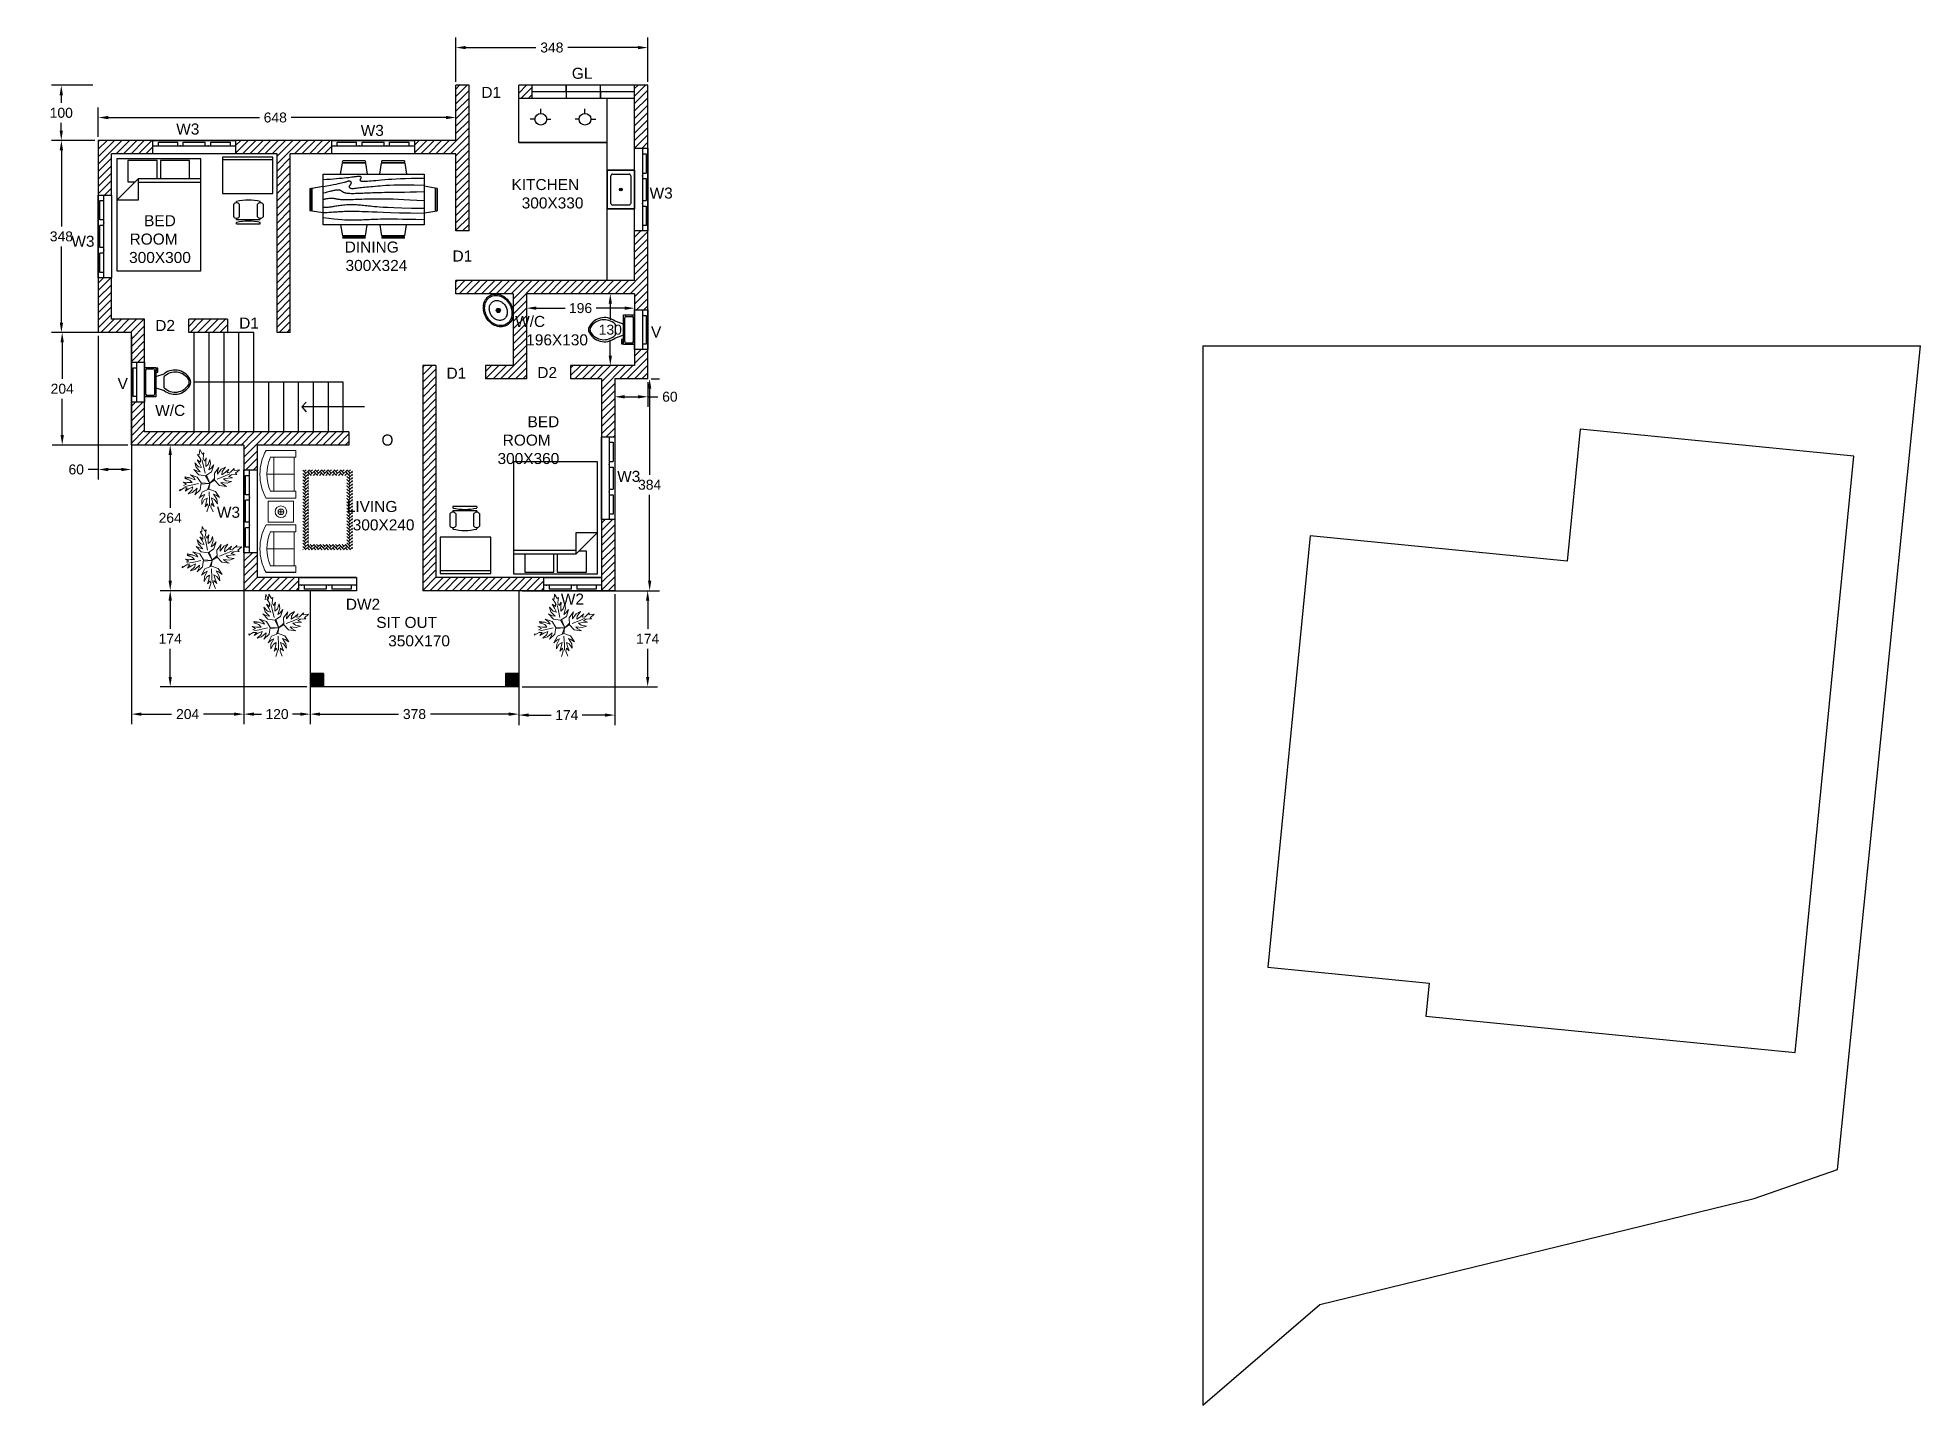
# Model space of a CAD drawing. Header units: inches. Extents: x -2903 to 3367, y -161 to 1064.
# Drawn here: x 665.08 to 699.19, y 553.39 to 578.17 of the extents above; entities that cross this region are included whole.
import ezdxf

# ---------------------------------------------------------------- set-up
doc = ezdxf.new("R2010")
doc.units = ezdxf.units.IN
doc.header["$MEASUREMENT"] = 0
doc.layers.add('furni', color=130, linetype='Continuous', lineweight=13)
doc.layers.add('landscape', color=84, linetype='Continuous', lineweight=0)
doc.styles.get("Standard").update_dxf_attribs({"font": 'arial.ttf'})
doc.dimstyles.get("Standard").update_dxf_attribs({"dimtxt": 0.18, "dimasz": 0.18, "dimexe": 0.18, "dimexo": 0.0625, "dimgap": 0.09, "dimtad": 0, "dimtih": 1, "dimtoh": 1, "dimdec": 0, "dimlfac": 100, "dimzin": 0, "dimdsep": 46, "dimtxsty": 'Standard', "dimcen": 0.09, "dimadec": 0, "dimazin": 0, "dimtfac": 1, "dimtdec": 0, "dimtofl": 0, "dimtmove": 0, "dimatfit": 3, "dimfxl": 1, "dimtolj": 1, "dimtzin": 0, "dimarcsym": 0})

msp = doc.modelspace()

# ---------------------------------------------------------------- texts
at = {"char_height": 0.2, "attachment_point": 3}
for s, insert in [('GL', (675.128, 577.629)), ('D1', (673.474, 577.283)), ('W3', (668.006, 576.619)), ('W3', (671.349, 576.594)), ('KITCHEN  300X330', (674.966, 575.613)), ('W3', (676.584, 575.458)), ('\\pxqc;BED ROOM    300X300', (668.033, 574.958)), ('W3', (666.106, 574.585)), ('DINING   300X324', (671.774, 574.48)), ('D1', (672.951, 574.318)), ('D2', (667.564, 573.059)), ('D1', (669.085, 573.102)), ('W/C           196X130', (675.048, 573.132)), ('V', (676.377, 572.941)), ('D1', (672.842, 572.195)), ('D2', (674.487, 572.206)), ('V', (666.711, 572.006)), ('W/C           ', (667.749, 571.52)), ('BED ROOM   300X360', (674.528, 571.315)), ('O', (671.523, 570.983)), ('W3', (675.996, 570.325)), ('LIVING     300X240', (671.904, 569.779)), ('W3', (668.743, 569.674)), ('W2', (674.976, 568.101)), ('DW2', (671.282, 568.007)), ('SIT OUT    350X170', (672.547, 567.678))]:
    msp.add_mtext_dynamic_manual_height_columns(s, width=1.48111, gutter_width=12.5, heights=[0], dxfattribs=dict(at, insert=insert))

# ---------------------------------------------------------------- blocks, each defined once
blk = doc.blocks.new('*D617')
at = {"color": 0, "lineweight": -2, "transparency": 16777216}
for p, q in [((673.856, 568.152), (676.31, 568.152)), ((676.13, 567.972), (676.13, 567.463)), ((676.13, 566.592), (676.13, 567.102)), ((673.856, 566.412), (676.31, 566.412))]:
    blk.add_line(p, q, dxfattribs=at)
at = {"color": 0, "transparency": 16777216}
for points in [[(676.1, 567.972), (676.16, 567.972), (676.13, 568.152)], [(676.1, 566.592), (676.16, 566.592), (676.13, 566.412)]]:
    blk.add_solid(points, dxfattribs=at)
at = {"layer": 'Defpoints', "color": 0, "transparency": 16777216}
for p in [(673.794, 568.152), (673.794, 566.412), (676.13, 566.412)]:
    blk.add_point(p, dxfattribs=at)
at = {"color": 0, "transparency": 16777216, "insert": (676.13, 567.282), "char_height": 0.18, "attachment_point": 5}
blk.add_mtext('\\A1;174', dxfattribs=at)
blk = doc.blocks.new('*D618')
at = {"color": 0, "lineweight": -2, "transparency": 16777216}
for p, q in [((673.794, 568.09), (673.794, 565.719)), ((675.534, 568.09), (675.534, 565.719)), ((673.974, 565.899), (674.384, 565.899)), ((675.354, 565.899), (674.944, 565.899))]:
    blk.add_line(p, q, dxfattribs=at)
at = {"color": 0, "transparency": 16777216}
for points in [[(673.974, 565.929), (673.974, 565.869), (673.794, 565.899)], [(675.354, 565.929), (675.354, 565.869), (675.534, 565.899)]]:
    blk.add_solid(points, dxfattribs=at)
at = {"layer": 'Defpoints', "color": 0, "transparency": 16777216}
for p in [(673.794, 568.152), (675.534, 568.152), (673.794, 565.899)]:
    blk.add_point(p, dxfattribs=at)
at = {"color": 0, "transparency": 16777216, "insert": (674.664, 565.899), "char_height": 0.18, "attachment_point": 5}
blk.add_mtext('\\A1;174', dxfattribs=at)
blk = doc.blocks.new('*D619')
at = {"color": 0, "lineweight": -2, "transparency": 16777216}
for p, q in [((670.014, 566.35), (670.014, 565.736)), ((673.794, 566.35), (673.794, 565.736)), ((670.194, 565.916), (671.615, 565.916)), ((673.614, 565.916), (672.193, 565.916))]:
    blk.add_line(p, q, dxfattribs=at)
at = {"color": 0, "transparency": 16777216}
for points in [[(670.194, 565.946), (670.194, 565.886), (670.014, 565.916)], [(673.614, 565.946), (673.614, 565.886), (673.794, 565.916)]]:
    blk.add_solid(points, dxfattribs=at)
at = {"layer": 'Defpoints', "color": 0, "transparency": 16777216}
for p in [(670.014, 566.412), (673.794, 566.412), (670.014, 565.916)]:
    blk.add_point(p, dxfattribs=at)
at = {"color": 0, "transparency": 16777216, "insert": (671.904, 565.916), "char_height": 0.18, "attachment_point": 5}
blk.add_mtext('\\A1;378', dxfattribs=at)
blk = doc.blocks.new('*D620')
at = {"color": 0, "lineweight": -2, "transparency": 16777216}
for p, q in [((668.814, 568.09), (668.814, 565.736)), ((670.014, 568.09), (670.014, 565.736)), ((668.994, 565.916), (669.134, 565.916)), ((669.834, 565.916), (669.694, 565.916))]:
    blk.add_line(p, q, dxfattribs=at)
at = {"color": 0, "transparency": 16777216}
for points in [[(668.994, 565.946), (668.994, 565.886), (668.814, 565.916)], [(669.834, 565.946), (669.834, 565.886), (670.014, 565.916)]]:
    blk.add_solid(points, dxfattribs=at)
at = {"layer": 'Defpoints', "color": 0, "transparency": 16777216}
for p in [(668.814, 568.152), (670.014, 568.152), (668.814, 565.916)]:
    blk.add_point(p, dxfattribs=at)
at = {"color": 0, "transparency": 16777216, "insert": (669.414, 565.916), "char_height": 0.18, "attachment_point": 5}
blk.add_mtext('\\A1;120', dxfattribs=at)
blk = doc.blocks.new('*D621')
at = {"color": 0, "lineweight": -2, "transparency": 16777216}
for p, q in [((668.751, 570.792), (667.298, 570.792)), ((667.478, 570.612), (667.478, 569.654)), ((667.478, 568.332), (667.478, 569.29)), ((668.751, 568.152), (667.298, 568.152))]:
    blk.add_line(p, q, dxfattribs=at)
at = {"color": 0, "transparency": 16777216}
for points in [[(667.448, 570.612), (667.508, 570.612), (667.478, 570.792)], [(667.448, 568.332), (667.508, 568.332), (667.478, 568.152)]]:
    blk.add_solid(points, dxfattribs=at)
at = {"layer": 'Defpoints', "color": 0, "transparency": 16777216}
for p in [(667.478, 570.792), (668.814, 570.792), (668.814, 568.152)]:
    blk.add_point(p, dxfattribs=at)
at = {"color": 0, "transparency": 16777216, "insert": (667.478, 569.472), "char_height": 0.18, "attachment_point": 5}
blk.add_mtext('\\A1;264', dxfattribs=at)
blk = doc.blocks.new('*D622')
at = {"color": 0, "lineweight": -2, "transparency": 16777216}
for p, q in [((669.951, 568.152), (667.298, 568.152)), ((667.478, 567.972), (667.478, 567.463)), ((667.478, 566.592), (667.478, 567.102)), ((669.951, 566.412), (667.298, 566.412))]:
    blk.add_line(p, q, dxfattribs=at)
at = {"color": 0, "transparency": 16777216}
for points in [[(667.448, 567.972), (667.508, 567.972), (667.478, 568.152)], [(667.448, 566.592), (667.508, 566.592), (667.478, 566.412)]]:
    blk.add_solid(points, dxfattribs=at)
at = {"layer": 'Defpoints', "color": 0, "transparency": 16777216}
for p in [(667.478, 568.152), (670.014, 568.152), (670.014, 566.412)]:
    blk.add_point(p, dxfattribs=at)
at = {"color": 0, "transparency": 16777216, "insert": (667.478, 567.282), "char_height": 0.18, "attachment_point": 5}
blk.add_mtext('\\A1;174', dxfattribs=at)
blk = doc.blocks.new('*D623')
at = {"color": 0, "lineweight": -2, "transparency": 16777216}
for p, q in [((666.774, 570.73), (666.774, 565.736)), ((668.814, 570.73), (668.814, 565.736)), ((666.954, 565.916), (667.504, 565.916)), ((668.634, 565.916), (668.084, 565.916))]:
    blk.add_line(p, q, dxfattribs=at)
at = {"color": 0, "transparency": 16777216}
for points in [[(666.954, 565.946), (666.954, 565.886), (666.774, 565.916)], [(668.634, 565.946), (668.634, 565.886), (668.814, 565.916)]]:
    blk.add_solid(points, dxfattribs=at)
at = {"layer": 'Defpoints', "color": 0, "transparency": 16777216}
for p in [(666.774, 570.792), (668.814, 570.792), (668.814, 565.916)]:
    blk.add_point(p, dxfattribs=at)
at = {"color": 0, "transparency": 16777216, "insert": (667.794, 565.916), "char_height": 0.18, "attachment_point": 5}
blk.add_mtext('\\A1;204', dxfattribs=at)
blk = doc.blocks.new('*D624')
at = {"color": 0, "lineweight": -2, "transparency": 16777216}
for p, q in [((666.711, 572.832), (665.341, 572.832)), ((665.521, 572.652), (665.521, 571.994)), ((665.521, 570.972), (665.521, 571.63)), ((666.711, 570.792), (665.341, 570.792))]:
    blk.add_line(p, q, dxfattribs=at)
at = {"color": 0, "transparency": 16777216}
for points in [[(665.491, 572.652), (665.551, 572.652), (665.521, 572.832)], [(665.491, 570.972), (665.551, 570.972), (665.521, 570.792)]]:
    blk.add_solid(points, dxfattribs=at)
at = {"layer": 'Defpoints', "color": 0, "transparency": 16777216}
for p in [(665.521, 572.832), (666.774, 572.832), (666.774, 570.792)]:
    blk.add_point(p, dxfattribs=at)
at = {"color": 0, "transparency": 16777216, "insert": (665.521, 571.812), "char_height": 0.18, "attachment_point": 5}
blk.add_mtext('\\A1;204', dxfattribs=at)
blk = doc.blocks.new('*D625')
at = {"color": 0, "lineweight": -2, "transparency": 16777216}
for p, q in [((666.111, 576.312), (665.326, 576.312)), ((665.506, 576.132), (665.506, 574.754)), ((665.506, 573.012), (665.506, 574.39)), ((666.111, 572.832), (665.326, 572.832))]:
    blk.add_line(p, q, dxfattribs=at)
at = {"color": 0, "transparency": 16777216}
for points in [[(665.476, 576.132), (665.536, 576.132), (665.506, 576.312)], [(665.476, 573.012), (665.536, 573.012), (665.506, 572.832)]]:
    blk.add_solid(points, dxfattribs=at)
at = {"layer": 'Defpoints', "color": 0, "transparency": 16777216}
for p in [(665.506, 576.312), (666.174, 576.312), (666.174, 572.832)]:
    blk.add_point(p, dxfattribs=at)
at = {"color": 0, "transparency": 16777216, "insert": (665.506, 574.572), "char_height": 0.18, "attachment_point": 5}
blk.add_mtext('\\A1;348', dxfattribs=at)
blk = doc.blocks.new('*D626')
at = {"color": 0, "lineweight": -2, "transparency": 16777216}
for p, q in [((666.174, 576.375), (666.174, 576.907)), ((666.354, 576.727), (669.093, 576.727)), ((672.474, 576.727), (669.672, 576.727)), ((672.654, 576.375), (672.654, 576.907))]:
    blk.add_line(p, q, dxfattribs=at)
at = {"color": 0, "transparency": 16777216}
for points in [[(666.354, 576.757), (666.354, 576.697), (666.174, 576.727)], [(672.474, 576.757), (672.474, 576.697), (672.654, 576.727)]]:
    blk.add_solid(points, dxfattribs=at)
at = {"layer": 'Defpoints', "color": 0, "transparency": 16777216}
for p in [(666.174, 576.727), (666.174, 576.312), (672.654, 576.312)]:
    blk.add_point(p, dxfattribs=at)
at = {"color": 0, "transparency": 16777216, "insert": (669.382, 576.727), "char_height": 0.18, "attachment_point": 5}
blk.add_mtext('\\A1;648', dxfattribs=at)
blk = doc.blocks.new('*D615')
at = {"color": 0, "lineweight": -2, "transparency": 16777216}
for p, q in [((666.074, 577.312), (665.324, 577.312)), ((665.504, 577.132), (665.504, 576.994)), ((665.504, 576.492), (665.504, 576.63)), ((666.111, 576.312), (665.324, 576.312))]:
    blk.add_line(p, q, dxfattribs=at)
at = {"color": 0, "transparency": 16777216}
for points in [[(665.474, 577.132), (665.534, 577.132), (665.504, 577.312)], [(665.474, 576.492), (665.534, 576.492), (665.504, 576.312)]]:
    blk.add_solid(points, dxfattribs=at)
at = {"layer": 'Defpoints', "color": 0, "transparency": 16777216}
for p in [(665.504, 577.312), (666.137, 577.312), (666.174, 576.312)]:
    blk.add_point(p, dxfattribs=at)
at = {"color": 0, "transparency": 16777216, "insert": (665.504, 576.812), "char_height": 0.18, "attachment_point": 5}
blk.add_mtext('\\A1;100', dxfattribs=at)
blk = doc.blocks.new('*D627')
at = {"color": 0, "lineweight": -2, "transparency": 16777216}
for p, q in [((666.174, 572.77), (666.174, 570.169)), ((666.774, 572.77), (666.774, 570.169)), ((666.174, 570.349), (665.994, 570.349)), ((666.594, 570.349), (666.354, 570.349))]:
    blk.add_line(p, q, dxfattribs=at)
at = {"color": 0, "transparency": 16777216}
for points in [[(666.354, 570.379), (666.354, 570.319), (666.174, 570.349)], [(666.594, 570.379), (666.594, 570.319), (666.774, 570.349)]]:
    blk.add_solid(points, dxfattribs=at)
at = {"layer": 'Defpoints', "color": 0, "transparency": 16777216}
for p in [(666.174, 572.832), (666.774, 572.832), (666.174, 570.349)]:
    blk.add_point(p, dxfattribs=at)
at = {"color": 0, "transparency": 16777216, "insert": (665.775, 570.349), "char_height": 0.18, "attachment_point": 5}
blk.add_mtext('\\A1;60', dxfattribs=at)
blk = doc.blocks.new('*D628')
at = {"color": 0, "lineweight": -2, "transparency": 16777216}
for p, q in [((672.654, 577.375), (672.654, 578.175)), ((672.834, 577.995), (674.105, 577.995)), ((675.954, 577.995), (674.683, 577.995)), ((676.134, 577.375), (676.134, 578.175))]:
    blk.add_line(p, q, dxfattribs=at)
at = {"color": 0, "transparency": 16777216}
for points in [[(672.834, 578.025), (672.834, 577.965), (672.654, 577.995)], [(675.954, 578.025), (675.954, 577.965), (676.134, 577.995)]]:
    blk.add_solid(points, dxfattribs=at)
at = {"layer": 'Defpoints', "color": 0, "transparency": 16777216}
for p in [(672.654, 577.995), (672.654, 577.312), (676.134, 577.312)]:
    blk.add_point(p, dxfattribs=at)
at = {"color": 0, "transparency": 16777216, "insert": (674.394, 577.995), "char_height": 0.18, "attachment_point": 5}
blk.add_mtext('\\A1;348', dxfattribs=at)
blk = doc.blocks.new('*D629')
at = {"color": 0, "lineweight": -2, "transparency": 16777216}
for p, q in [((675.534, 571.93), (675.534, 571.487)), ((676.134, 571.93), (676.134, 571.487)), ((675.714, 571.667), (675.954, 571.667)), ((676.134, 571.667), (676.314, 571.667))]:
    blk.add_line(p, q, dxfattribs=at)
at = {"color": 0, "transparency": 16777216}
for points in [[(675.714, 571.697), (675.714, 571.637), (675.534, 571.667)], [(675.954, 571.697), (675.954, 571.637), (676.134, 571.667)]]:
    blk.add_solid(points, dxfattribs=at)
at = {"layer": 'Defpoints', "color": 0, "transparency": 16777216}
for p in [(675.534, 571.992), (676.134, 571.992), (676.134, 571.667)]:
    blk.add_point(p, dxfattribs=at)
at = {"color": 0, "transparency": 16777216, "insert": (676.533, 571.667), "char_height": 0.18, "attachment_point": 5}
blk.add_mtext('\\A1;60', dxfattribs=at)
blk = doc.blocks.new('*D616')
at = {"color": 0, "lineweight": -2, "transparency": 16777216}
for p, q in [((676.166, 571.812), (676.166, 570.254)), ((676.196, 571.992), (676.346, 571.992)), ((676.166, 568.332), (676.166, 569.89)), ((675.596, 568.152), (676.346, 568.152))]:
    blk.add_line(p, q, dxfattribs=at)
at = {"color": 0, "transparency": 16777216}
for points in [[(676.136, 571.812), (676.196, 571.812), (676.166, 571.992)], [(676.136, 568.332), (676.196, 568.332), (676.166, 568.152)]]:
    blk.add_solid(points, dxfattribs=at)
at = {"layer": 'Defpoints', "color": 0, "transparency": 16777216}
for p in [(676.134, 571.992), (675.534, 568.152), (676.166, 568.152)]:
    blk.add_point(p, dxfattribs=at)
at = {"color": 0, "transparency": 16777216, "insert": (676.166, 570.072), "char_height": 0.18, "attachment_point": 5}
blk.add_mtext('\\A1;384', dxfattribs=at)
blk = doc.blocks.new('*D630')
at = {"color": 0, "lineweight": -2, "transparency": 16777216}
for p, q in [((673.934, 573.47), (673.934, 573.093)), ((674.114, 573.273), (674.634, 573.273)), ((675.714, 573.273), (675.194, 573.273)), ((675.894, 573.47), (675.894, 573.093))]:
    blk.add_line(p, q, dxfattribs=at)
at = {"color": 0, "transparency": 16777216}
for points in [[(674.114, 573.303), (674.114, 573.243), (673.934, 573.273)], [(675.714, 573.303), (675.714, 573.243), (675.894, 573.273)]]:
    blk.add_solid(points, dxfattribs=at)
at = {"layer": 'Defpoints', "color": 0, "transparency": 16777216}
for p in [(673.934, 573.532), (675.894, 573.532), (675.894, 573.273)]:
    blk.add_point(p, dxfattribs=at)
at = {"color": 0, "transparency": 16777216, "insert": (674.914, 573.273), "char_height": 0.18, "attachment_point": 5}
blk.add_mtext('\\A1;196', dxfattribs=at)
blk = doc.blocks.new('*D631')
at = {"color": 0, "lineweight": -2, "transparency": 16777216}
for p, q in [((675.831, 573.532), (675.273, 573.532)), ((675.453, 573.352), (675.453, 573.064)), ((675.453, 572.412), (675.453, 572.7)), ((675.831, 572.232), (675.273, 572.232))]:
    blk.add_line(p, q, dxfattribs=at)
at = {"color": 0, "transparency": 16777216}
for points in [[(675.423, 573.352), (675.483, 573.352), (675.453, 573.532)], [(675.423, 572.412), (675.483, 572.412), (675.453, 572.232)]]:
    blk.add_solid(points, dxfattribs=at)
at = {"layer": 'Defpoints', "color": 0, "transparency": 16777216}
for p in [(675.894, 573.532), (675.453, 572.232), (675.894, 572.232)]:
    blk.add_point(p, dxfattribs=at)
at = {"color": 0, "transparency": 16777216, "insert": (675.453, 572.882), "char_height": 0.18, "attachment_point": 5}
blk.add_mtext('\\A1;130', dxfattribs=at)

# ---------------------------------------------------------------- dimensions: what is measured, and where the dimension line sits
for base, p1, p2, angle, picture, middle in [((672.654, 577.995), (676.134, 577.312), (672.654, 577.312), 180, '*D628', (674.394, 577.995)), ((665.504, 577.312), (666.174, 576.312), (666.137, 577.312), 90, '*D615', (665.504, 576.812)), ((665.506, 576.312), (666.174, 572.832), (666.174, 576.312), 90, '*D625', (665.506, 574.572)), ((675.453, 572.232), (675.894, 573.532), (675.894, 572.232), 90, '*D631', (675.453, 572.882)), ((665.521, 572.832), (666.774, 570.792), (666.774, 572.832), 90, '*D624', (665.521, 571.812)), ((666.174, 570.349), (666.774, 572.832), (666.174, 572.832), 180, '*D627', (665.775, 570.349)), ((676.134, 571.667), (675.534, 571.992), (676.134, 571.992), 180, '*D629', (676.533, 571.667)), ((668.814, 565.916), (666.774, 570.792), (668.814, 570.792), 180, '*D623', (667.794, 565.916)), ((667.478, 570.792), (668.814, 568.152), (668.814, 570.792), 90, '*D621', (667.478, 569.472)), ((667.478, 568.152), (670.014, 566.412), (670.014, 568.152), 90, '*D622', (667.478, 567.282)), ((668.814, 565.916), (670.014, 568.152), (668.814, 568.152), 180, '*D620', (669.414, 565.916)), ((676.13, 566.412), (673.794, 568.152), (673.794, 566.412), 90, '*D617', (676.13, 567.282)), ((673.794, 565.899), (675.534, 568.152), (673.794, 568.152), 180, '*D618', (674.664, 565.899)), ((670.014, 565.916), (673.794, 566.412), (670.014, 566.412), 180, '*D619', (671.904, 565.916))]:
    dim = msp.add_linear_dim(base=base, p1=p1, p2=p2, angle=angle, dimstyle='Standard')
    dim.commit()
    dim.dimension.update_dxf_attribs({"geometry": picture, "text_midpoint": middle})
for base, p1, p2, angle, picture, middle in [((666.174, 576.727), (672.654, 576.312), (666.174, 576.312), 180, '*D626', (669.382, 576.727)), ((676.166, 568.152), (676.134, 571.992), (675.534, 568.152), 90, '*D616', (676.166, 570.072))]:
    dim = msp.add_linear_dim(base=base, p1=p1, p2=p2, angle=angle, dimstyle='Standard')
    dim.commit()
    dim.dimension.update_dxf_attribs({"geometry": picture, "text_midpoint": middle, "dimtype": 160})
dim = msp.add_linear_dim(base=(675.894, 573.273), p1=(673.934, 573.532), p2=(675.894, 573.532), dimstyle='Standard')
dim.commit()
dim.dimension.update_dxf_attribs({"geometry": '*D630', "text_midpoint": (674.914, 573.273)})

# ---------------------------------------------------------------- hatches: boundary and pattern name
h = msp.add_hatch()
h.set_pattern_fill('ANSI31', color=256, scale=0.03, style=0)
h.set_pattern_definition([(45, (-1200.15947, -1210.70608), (-0.067351921, 0.067351921), [])])
h.paths.add_polyline_path([(673.794, 577.312), (674.034, 577.312), (674.034, 577.072), (673.794, 577.072)])
h.paths.add_polyline_path([(668.814, 568.842), (669.054, 568.842), (669.054, 568.392), (669.804, 568.392), (669.804, 568.152), (668.814, 568.152)])
h.paths.add_polyline_path([(666.174, 576.312), (667.164, 576.312), (667.164, 576.072), (666.414, 576.072), (666.414, 575.322), (666.174, 575.322)])
h.paths.add_polyline_path([(666.774, 571.572), (667.014, 571.572), (667.014, 571.032), (670.714, 571.032), (670.714, 570.792), (669.054, 570.792), (669.054, 570.342), (668.814, 570.342), (668.814, 570.792), (666.774, 570.792)])
h.paths.add_polyline_path([(675.894, 577.312), (676.134, 577.312), (676.134, 576.172), (675.894, 576.172)])
h.paths.add_polyline_path([(672.654, 577.312), (672.894, 577.312), (672.894, 574.672), (672.654, 574.672), (672.654, 576.072), (671.904, 576.072), (671.904, 576.312), (672.654, 576.312)])
h.paths.add_polyline_path([(668.664, 576.312), (670.404, 576.312), (670.404, 576.072), (669.654, 576.072), (669.654, 572.832), (669.414, 572.832), (669.414, 576.072), (668.664, 576.072)])
h.paths.add_polyline_path([(673.694, 573.169, 0.018332), (673.694, 573.192), (673.694, 573.532), (672.654, 573.532), (672.654, 573.772), (675.894, 573.772), (675.894, 574.672), (676.134, 574.672), (676.134, 573.242), (675.894, 573.242), (675.894, 573.532), (673.934, 573.532), (673.934, 571.992), (673.194, 571.992), (673.194, 572.232), (673.694, 572.232)])
h.paths.add_polyline_path([(675.294, 571.992), (674.734, 571.992), (674.734, 572.232), (675.894, 572.232), (675.894, 572.522), (676.134, 572.522), (676.134, 571.992), (675.534, 571.992), (675.534, 570.942), (675.294, 570.942)])
h.paths.add_polyline_path([(672.054, 572.232), (672.294, 572.232), (672.294, 568.392), (674.244, 568.392), (674.244, 568.152), (672.054, 568.152)])
h.paths.add_polyline_path([(675.294, 569.442), (675.534, 569.442), (675.534, 568.152), (675.294, 568.152), (675.294, 568.392)])
h.paths.add_polyline_path([(676.567, 567.096), (675.708, 567.096), (675.708, 567.467), (676.567, 567.467)], flags=9)
h.paths.add_polyline_path([(675.101, 565.712), (674.242, 565.712), (674.242, 566.083), (675.101, 566.083)], flags=9)
h.paths.add_polyline_path([(672.333, 565.729), (671.474, 565.729), (671.474, 566.1), (672.333, 566.1)], flags=9)
h.paths.add_polyline_path([(669.851, 565.729), (668.992, 565.729), (668.992, 566.1), (669.851, 566.1)], flags=9)
h.paths.add_polyline_path([(667.905, 569.286), (667.046, 569.286), (667.046, 569.657), (667.905, 569.657)], flags=9)
h.paths.add_polyline_path([(667.915, 567.096), (667.056, 567.096), (667.056, 567.467), (667.915, 567.467)], flags=9)
h.paths.add_polyline_path([(668.221, 565.729), (667.362, 565.729), (667.362, 566.1), (668.221, 566.1)], flags=9)
h.paths.add_polyline_path([(665.948, 571.626), (665.089, 571.626), (665.089, 571.997), (665.948, 571.997)], flags=9)
h.paths.add_polyline_path([(665.935, 574.386), (665.076, 574.386), (665.076, 574.757), (665.935, 574.757)], flags=9)
h.paths.add_polyline_path([(665.959, 570.162), (665.1, 570.162), (665.1, 570.533), (665.959, 570.533)], flags=9)
h.paths.add_polyline_path([(677.275, 574.466), (676.415, 574.466), (676.415, 574.837), (677.275, 574.837)], flags=9)
h.paths.add_polyline_path([(677.206, 571.48), (676.347, 571.48), (676.347, 571.851), (677.206, 571.851)], flags=9)
h.paths.add_polyline_path([(677.612, 569.886), (676.753, 569.886), (676.753, 570.257), (677.612, 570.257)], flags=9)
h.paths.add_polyline_path([(675.029, 567.791), (674.51, 567.791), (674.51, 568.203), (675.029, 568.203)], flags=9)
h.paths.add_polyline_path([(674.626, 564.107), (668.228, 564.107), (668.228, 564.932), (674.626, 564.932)], flags=9)
h.paths.add_polyline_path([(675.053, 560.919), (671.444, 560.919), (671.444, 562.85), (675.053, 562.85)], flags=9)
h.paths.add_polyline_path([(678.261, 560.61), (675.763, 560.61), (675.763, 562.85), (678.261, 562.85)], flags=9)
h.paths.add_polyline_path([(670.942, 562.334), (668.849, 562.334), (668.849, 562.868), (670.942, 562.868)], flags=25)
h.paths.add_polyline_path([(670.942, 562.334), (668.849, 562.334), (668.849, 562.868), (670.942, 562.868)], flags=25)
h.paths.add_polyline_path([(675.193, 577.317), (674.72, 577.317), (674.72, 577.729), (675.193, 577.729)], flags=9)
h.paths.add_polyline_path([(666.762, 571.697), (666.476, 571.697), (666.476, 572.109), (666.762, 572.109)], flags=9)
h.paths.add_polyline_path([(676.428, 572.631), (676.142, 572.631), (676.142, 573.044), (676.428, 573.044)], flags=9)
h.paths.add_polyline_path([(668.796, 569.364), (668.277, 569.364), (668.277, 569.776), (668.796, 569.776)], flags=9)
h.paths.add_polyline_path([(666.16, 574.275), (665.641, 574.275), (665.641, 574.687), (666.16, 574.687)], flags=9)
h.paths.add_polyline_path([(668.059, 576.309), (667.54, 576.309), (667.54, 576.721), (668.059, 576.721)], flags=9)
h.paths.add_polyline_path([(671.402, 576.284), (670.883, 576.284), (670.883, 576.696), (671.402, 576.696)], flags=9)
h.paths.add_polyline_path([(676.638, 575.148), (676.118, 575.148), (676.118, 575.561), (676.638, 575.561)], flags=9)
h.paths.add_polyline_path([(676.049, 570.015), (675.53, 570.015), (675.53, 570.428), (676.049, 570.428)], flags=9)
h.paths.add_polyline_path([(674.558, 571.895), (674.101, 571.895), (674.101, 572.308), (674.558, 572.308)], flags=9)
h.paths.add_polyline_path([(673.545, 576.973), (673.088, 576.973), (673.088, 577.386), (673.545, 577.386)], flags=9)
h.paths.add_polyline_path([(673.023, 574.008), (672.566, 574.008), (672.566, 574.42), (673.023, 574.42)], flags=9)
h.paths.add_polyline_path([(672.914, 571.885), (672.457, 571.885), (672.457, 572.298), (672.914, 572.298)], flags=9)
h.paths.add_polyline_path([(669.157, 572.792), (668.7, 572.792), (668.7, 573.204), (669.157, 573.204)], flags=9)
h.paths.add_polyline_path([(671.353, 567.697), (670.632, 567.697), (670.632, 568.109), (671.353, 568.109)], flags=9)
h.paths.add_polyline_path([(671.587, 570.671), (671.269, 570.671), (671.269, 571.083), (671.587, 571.083)], flags=9)
h.paths.add_polyline_path([(667.802, 571.208), (667.159, 571.208), (667.159, 571.62), (667.802, 571.62)], flags=9)
h.paths.add_polyline_path([(675.129, 572.485), (673.91, 572.485), (673.91, 573.231), (675.129, 573.231)], flags=25)
h.paths.add_polyline_path([(675.037, 574.967), (673.71, 574.967), (673.71, 575.713), (675.037, 575.713)], flags=9)
h.paths.add_polyline_path([(669.125, 573.229), (667.504, 573.229), (667.504, 573.975), (669.125, 573.975)], flags=9)
h.paths.add_polyline_path([(671.845, 573.833), (670.617, 573.833), (670.617, 574.579), (671.845, 574.579)], flags=9)
h.paths.add_polyline_path([(671.975, 569.132), (670.747, 569.132), (670.747, 569.878), (671.975, 569.878)], flags=9)
h.paths.add_polyline_path([(674.598, 570.668), (672.977, 570.668), (672.977, 571.415), (674.598, 571.415)], flags=9)
h.paths.add_polyline_path([(672.609, 567.031), (671.39, 567.031), (671.39, 567.777), (672.609, 567.777)], flags=9)
h.paths.add_polyline_path([(667.814, 573.072), (667.814, 572.832), (668.514, 572.832), (668.514, 573.072)])
h.paths.add_polyline_path([(667.014, 573.072), (667.014, 572.292), (666.774, 572.292), (666.774, 572.832), (666.174, 572.832), (666.174, 573.822), (666.414, 573.822), (666.414, 573.072)])
for points in [[(670.014, 566.652), (670.254, 566.652), (670.254, 566.412), (670.014, 566.412)], [(673.554, 566.652), (673.794, 566.652), (673.794, 566.412), (673.554, 566.412)]]:
    msp.add_hatch(color=256).paths.add_polyline_path(points)

# ---------------------------------------------------------------- linework, layer by layer
for p, q in [((672.654, 576.312), (672.654, 577.312)), ((672.894, 577.312), (672.654, 577.312)), ((672.894, 574.672), (672.894, 577.312)), ((673.794, 576.272), (673.794, 577.312)), ((674.034, 577.312), (673.794, 577.312)), ((675.894, 573.772), (675.894, 577.312)), ((676.134, 577.312), (675.894, 577.312)), ((676.134, 571.992), (676.134, 577.312)), ((674.034, 577.072), (673.794, 577.072)), ((675.394, 573.772), (675.394, 577.072)), ((675.002, 576.592), (675.002, 576.592)), ((672.654, 576.312), (666.174, 576.312)), ((666.174, 576.312), (666.174, 572.832)), ((675.394, 576.272), (673.794, 576.272)), ((669.414, 576.072), (666.414, 576.072)), ((666.414, 575.322), (666.414, 576.072)), ((669.414, 572.832), (669.414, 576.072)), ((669.654, 572.832), (669.654, 576.072)), ((672.654, 576.072), (669.654, 576.072)), ((672.654, 574.672), (672.654, 576.072)), ((675.894, 575.772), (675.394, 575.772)), ((675.394, 575.772), (675.394, 575.072)), ((675.394, 575.072), (675.894, 575.072)), ((672.894, 574.672), (672.654, 574.672)), ((666.414, 573.072), (666.414, 573.822)), ((675.894, 573.772), (672.654, 573.772)), ((672.654, 573.532), (672.654, 573.772)), ((673.694, 573.532), (672.654, 573.532)), ((673.094, 573.532), (672.654, 573.532)), ((673.694, 573.532), (673.694, 572.232)), ((673.934, 573.532), (673.934, 571.992)), ((675.894, 573.532), (673.934, 573.532)), ((675.294, 573.532), (673.934, 573.532)), ((675.894, 573.532), (675.894, 572.232)), ((666.774, 572.832), (666.174, 572.832)), ((667.014, 573.072), (666.414, 573.072)), ((666.774, 570.792), (666.774, 572.832)), ((667.014, 571.032), (667.014, 573.072)), ((668.514, 573.072), (667.814, 573.072)), ((667.814, 572.832), (667.814, 573.072)), ((668.514, 572.832), (667.814, 572.832)), ((667.914, 571.032), (667.914, 572.832)), ((668.184, 571.032), (668.184, 572.832)), ((668.454, 571.032), (668.454, 572.832)), ((668.514, 573.072), (668.514, 572.832)), ((668.994, 572.832), (668.514, 572.832)), ((668.724, 571.032), (668.724, 572.832)), ((668.994, 571.032), (668.994, 572.832)), ((669.654, 572.832), (669.414, 572.832)), ((686.192, 572.591), (686.192, 553.391)), ((686.192, 572.591), (699.192, 572.591)), ((697.692, 557.666), (699.192, 572.591)), ((672.054, 572.232), (672.054, 568.152)), ((672.294, 572.232), (672.054, 572.232)), ((672.294, 572.232), (672.294, 568.392)), ((673.194, 572.232), (673.194, 571.992)), ((673.694, 572.232), (673.194, 572.232)), ((674.734, 572.232), (674.734, 571.992)), ((675.894, 572.232), (674.734, 572.232)), ((670.614, 571.932), (667.914, 571.932)), ((669.264, 571.032), (669.264, 571.932)), ((669.534, 571.032), (669.534, 571.932)), ((669.804, 571.032), (669.804, 571.932)), ((670.074, 571.032), (670.074, 571.932)), ((670.344, 571.032), (670.344, 571.932)), ((670.614, 571.032), (670.614, 571.932)), ((673.934, 571.992), (673.194, 571.992)), ((675.294, 571.992), (674.734, 571.992)), ((675.294, 571.992), (675.294, 568.392)), ((675.534, 571.992), (675.534, 568.152)), ((676.134, 571.992), (675.534, 571.992)), ((669.864, 571.482), (669.941, 571.571)), ((671.001, 571.482), (669.864, 571.482)), ((669.864, 571.482), (669.941, 571.394)), ((668.814, 570.792), (666.774, 570.792)), ((670.714, 571.032), (667.014, 571.032)), ((668.814, 570.792), (668.814, 568.152)), ((669.054, 570.792), (669.054, 568.392)), ((670.714, 570.792), (669.054, 570.792)), ((670.714, 571.032), (670.714, 570.792)), ((670.854, 568.392), (669.054, 568.392)), ((675.294, 568.392), (672.294, 568.392)), ((670.854, 568.152), (668.814, 568.152)), ((670.014, 568.152), (670.014, 566.412)), ((675.534, 568.152), (672.054, 568.152)), ((673.794, 568.152), (673.794, 566.412)), ((670.254, 566.652), (670.014, 566.652)), ((673.794, 566.412), (670.014, 566.412)), ((670.254, 566.652), (670.254, 566.412)), ((673.554, 566.652), (673.554, 566.412)), ((673.794, 566.652), (673.554, 566.652)), ((696.182, 557.138), (697.692, 557.666)), ((688.312, 555.219), (696.182, 557.138)), ((686.192, 553.391), (688.312, 555.219))]:
    msp.add_line(p, q)
at = {"color": 30}
for p, q in [((674.034, 577.072), (674.034, 577.312)), ((675.894, 577.312), (674.034, 577.312)), ((674.654, 577.193), (674.654, 577.312)), ((674.654, 577.312), (674.654, 577.072)), ((675.274, 577.072), (675.274, 577.312)), ((675.894, 577.193), (674.034, 577.193)), ((675.894, 577.072), (674.034, 577.072)), ((675.274, 577.193), (675.274, 577.072)), ((667.164, 576.312), (668.664, 576.312)), ((667.164, 576.072), (667.164, 576.312)), ((667.264, 576.282), (667.614, 576.282)), ((667.264, 576.212), (667.264, 576.282)), ((667.614, 576.212), (667.614, 576.282)), ((667.714, 576.282), (668.114, 576.282)), ((667.714, 576.212), (667.714, 576.282)), ((668.114, 576.212), (668.114, 576.282)), ((668.214, 576.282), (668.564, 576.282)), ((668.214, 576.212), (668.214, 576.282)), ((668.564, 576.282), (668.564, 576.212)), ((668.664, 576.312), (668.664, 576.072)), ((670.404, 576.312), (671.904, 576.312)), ((670.404, 576.072), (670.404, 576.312)), ((670.504, 576.282), (670.854, 576.282)), ((670.504, 576.212), (670.504, 576.282)), ((670.854, 576.212), (670.854, 576.282)), ((670.954, 576.282), (671.354, 576.282)), ((670.954, 576.212), (670.954, 576.282)), ((671.354, 576.212), (671.354, 576.282)), ((671.454, 576.282), (671.804, 576.282)), ((671.454, 576.212), (671.454, 576.282)), ((671.804, 576.282), (671.804, 576.212)), ((671.904, 576.312), (671.904, 576.072)), ((667.164, 576.212), (668.664, 576.212)), ((668.664, 576.072), (667.164, 576.072)), ((670.404, 576.212), (671.904, 576.212)), ((671.904, 576.072), (670.404, 576.072)), ((675.894, 574.672), (675.894, 576.172)), ((675.894, 576.172), (676.134, 576.172)), ((676.034, 576.172), (676.034, 574.672)), ((676.034, 576.072), (676.104, 576.072)), ((676.104, 576.072), (676.104, 575.722)), ((676.134, 576.172), (676.134, 574.672)), ((675.894, 575.072), (675.894, 575.772)), ((675.894, 575.772), (675.894, 575.072)), ((676.034, 575.722), (676.104, 575.722)), ((676.034, 575.622), (676.104, 575.622)), ((676.104, 575.622), (676.104, 575.222)), ((666.174, 573.822), (666.174, 575.322)), ((666.174, 575.322), (666.414, 575.322)), ((666.204, 574.872), (666.204, 575.222)), ((666.204, 575.222), (666.274, 575.222)), ((666.274, 573.822), (666.274, 575.322)), ((666.414, 575.322), (666.414, 573.822)), ((676.034, 575.222), (676.104, 575.222)), ((666.274, 574.872), (666.204, 574.872)), ((676.034, 575.122), (676.104, 575.122)), ((676.104, 575.122), (676.104, 574.772)), ((666.204, 574.372), (666.204, 574.772)), ((666.274, 574.772), (666.204, 574.772)), ((676.134, 574.672), (675.894, 574.672)), ((676.104, 574.772), (676.034, 574.772)), ((666.274, 574.372), (666.204, 574.372)), ((666.204, 573.922), (666.204, 574.272)), ((666.274, 574.272), (666.204, 574.272)), ((666.274, 573.922), (666.204, 573.922)), ((666.414, 573.822), (666.174, 573.822)), ((675.894, 572.522), (675.894, 573.242)), ((675.894, 573.242), (676.134, 573.242)), ((676.034, 573.242), (676.034, 572.522)), ((676.134, 573.242), (676.134, 572.522)), ((676.034, 573.142), (676.104, 573.142)), ((676.104, 573.142), (676.104, 572.622)), ((676.134, 572.522), (675.894, 572.522)), ((676.104, 572.622), (676.034, 572.622)), ((666.774, 571.572), (666.774, 572.292)), ((666.774, 572.292), (667.014, 572.292)), ((666.804, 571.672), (666.804, 572.192)), ((666.804, 572.192), (666.874, 572.192)), ((666.874, 571.572), (666.874, 572.292)), ((667.014, 572.292), (667.014, 571.572)), ((667.014, 571.572), (666.774, 571.572)), ((666.874, 571.672), (666.804, 571.672)), ((675.294, 569.442), (675.294, 570.942)), ((675.294, 570.942), (675.534, 570.942)), ((675.434, 570.942), (675.434, 569.442)), ((675.434, 570.842), (675.504, 570.842)), ((675.504, 570.842), (675.504, 570.492)), ((675.534, 570.942), (675.534, 569.442)), ((675.434, 570.492), (675.504, 570.492)), ((668.814, 568.842), (668.814, 570.342)), ((668.814, 570.342), (669.054, 570.342)), ((668.844, 569.892), (668.844, 570.242)), ((668.844, 570.242), (668.914, 570.242)), ((668.914, 568.842), (668.914, 570.342)), ((669.054, 570.342), (669.054, 568.842)), ((675.434, 570.392), (675.504, 570.392)), ((675.504, 570.392), (675.504, 569.992)), ((668.914, 569.892), (668.844, 569.892)), ((668.844, 569.392), (668.844, 569.792)), ((668.914, 569.792), (668.844, 569.792)), ((675.434, 569.992), (675.504, 569.992)), ((675.434, 569.892), (675.504, 569.892)), ((675.504, 569.892), (675.504, 569.542)), ((675.534, 569.442), (675.294, 569.442)), ((675.504, 569.542), (675.434, 569.542)), ((668.914, 569.392), (668.844, 569.392)), ((668.844, 568.942), (668.844, 569.292)), ((668.914, 569.292), (668.844, 569.292)), ((669.054, 568.842), (668.814, 568.842)), ((668.914, 568.942), (668.844, 568.942)), ((669.804, 568.392), (670.854, 568.392)), ((669.804, 568.392), (669.804, 568.152)), ((670.854, 568.392), (670.854, 568.152)), ((670.854, 568.392), (670.854, 568.152)), ((674.244, 568.392), (675.294, 568.392)), ((674.244, 568.392), (674.244, 568.152)), ((675.294, 568.392), (675.294, 568.152)), ((675.294, 568.392), (675.294, 568.152)), ((670.854, 568.252), (669.804, 568.252)), ((670.854, 568.152), (669.804, 568.152)), ((669.904, 568.252), (669.904, 568.182)), ((670.304, 568.182), (669.904, 568.182)), ((670.304, 568.252), (670.304, 568.182)), ((670.404, 568.252), (670.404, 568.182)), ((670.754, 568.182), (670.404, 568.182)), ((670.754, 568.252), (670.754, 568.182)), ((675.294, 568.252), (674.244, 568.252)), ((675.294, 568.152), (674.244, 568.152)), ((674.344, 568.252), (674.344, 568.182)), ((674.744, 568.182), (674.344, 568.182)), ((674.744, 568.252), (674.744, 568.182)), ((674.844, 568.252), (674.844, 568.182)), ((675.194, 568.182), (674.844, 568.182)), ((675.194, 568.252), (675.194, 568.182))]:
    msp.add_line(p, q, dxfattribs=at)
at = {"color": 22, "ltscale": 0.001}
for p, q in [((674.088, 576.697), (673.998, 576.697)), ((674.194, 576.803), (674.194, 576.882)), ((674.3, 576.697), (674.373, 576.697)), ((674.888, 576.697), (674.815, 576.697)), ((674.994, 576.803), (674.994, 576.882)), ((675.1, 576.697), (675.19, 576.697))]:
    msp.add_line(p, q, dxfattribs=at)
at = {"ltscale": 0.001}
msp.add_line((673.794, 576.272), (675.394, 576.272), dxfattribs=at)
at = {"color": 22, "linetype": 'Continuous'}
for p, q in [((668.033, 575.981), (666.509, 575.981)), ((666.509, 575.981), (666.509, 573.949)), ((666.713, 575.951), (666.713, 575.565)), ((667.241, 575.951), (666.713, 575.951)), ((667.241, 575.615), (667.241, 575.951)), ((667.302, 575.951), (667.302, 575.615)), ((667.83, 575.951), (667.302, 575.951)), ((667.83, 575.615), (667.83, 575.951)), ((668.033, 573.949), (668.033, 575.981)), ((669.34, 576.012), (668.425, 576.012)), ((668.425, 576.012), (668.425, 575.351)), ((669.34, 575.961), (668.425, 575.961)), ((669.34, 575.351), (669.34, 576.012)), ((670.566, 575.698), (670.598, 575.902)), ((671.016, 575.902), (670.598, 575.902)), ((670.6, 575.914), (670.604, 575.94)), ((670.6, 575.914), (671.014, 575.914)), ((671.01, 575.94), (670.604, 575.94)), ((671.01, 575.94), (671.014, 575.914)), ((671.016, 575.902), (671.048, 575.698)), ((671.277, 575.698), (671.309, 575.902)), ((671.727, 575.902), (671.309, 575.902)), ((671.311, 575.914), (671.315, 575.94)), ((671.311, 575.914), (671.725, 575.914)), ((671.721, 575.94), (671.315, 575.94)), ((671.721, 575.94), (671.725, 575.914)), ((671.727, 575.902), (671.759, 575.698)), ((666.509, 575.229), (666.896, 575.615)), ((666.713, 575.565), (666.845, 575.565)), ((668.033, 575.615), (666.896, 575.615)), ((666.896, 575.615), (666.896, 575.229)), ((666.896, 575.554), (668.033, 575.554)), ((670.248, 575.698), (672.077, 575.698)), ((670.248, 574.784), (670.248, 575.698)), ((672.077, 575.698), (672.077, 574.784)), ((666.896, 575.229), (666.509, 575.229)), ((668.425, 575.351), (669.34, 575.351)), ((668.679, 575.181), (668.679, 575.207)), ((669.111, 575.181), (669.111, 575.207)), ((670.007, 575.444), (670.032, 575.448)), ((670.007, 575.444), (670.007, 575.038)), ((670.032, 575.034), (670.032, 575.448)), ((670.045, 575.45), (670.248, 575.482)), ((670.045, 575.45), (670.045, 575.032)), ((672.28, 575.45), (672.077, 575.482)), ((672.28, 575.45), (672.28, 575.032)), ((672.293, 575.034), (672.293, 575.448)), ((672.318, 575.444), (672.293, 575.448)), ((672.318, 575.444), (672.318, 575.038)), ((668.628, 574.927), (668.628, 575.156)), ((668.679, 574.877), (668.679, 574.902)), ((668.679, 574.877), (669.111, 574.877)), ((668.73, 575.156), (668.73, 574.927)), ((668.844, 574.877), (668.844, 574.85)), ((668.946, 574.85), (668.946, 574.877)), ((669.06, 574.927), (669.06, 575.156)), ((669.111, 574.877), (669.111, 574.902)), ((669.162, 575.156), (669.162, 574.927)), ((670.032, 575.034), (670.007, 575.038)), ((670.248, 575), (670.045, 575.032)), ((672.077, 575), (672.28, 575.032)), ((672.293, 575.034), (672.318, 575.038)), ((668.679, 574.8), (668.679, 574.826)), ((668.679, 574.8), (669.111, 574.8)), ((669.111, 574.8), (669.111, 574.826)), ((672.077, 574.784), (670.248, 574.784)), ((670.566, 574.784), (670.598, 574.581)), ((671.016, 574.581), (670.598, 574.581)), ((670.6, 574.568), (671.014, 574.568)), ((670.6, 574.568), (670.604, 574.543)), ((671.01, 574.543), (670.604, 574.543)), ((671.01, 574.543), (671.014, 574.568)), ((671.016, 574.581), (671.048, 574.784)), ((671.277, 574.784), (671.309, 574.581)), ((671.727, 574.581), (671.309, 574.581)), ((671.311, 574.568), (671.725, 574.568)), ((671.311, 574.568), (671.315, 574.543)), ((671.721, 574.543), (671.315, 574.543)), ((671.721, 574.543), (671.725, 574.568)), ((671.727, 574.581), (671.759, 574.784)), ((666.509, 573.949), (668.033, 573.949)), ((675.223, 570.488), (673.699, 570.488)), ((673.699, 570.488), (673.699, 568.456)), ((675.223, 568.456), (675.223, 570.488)), ((672.55, 569.321), (672.55, 569.55)), ((672.6, 569.677), (672.6, 569.652)), ((673.032, 569.677), (672.6, 569.677)), ((672.6, 569.601), (672.6, 569.575)), ((673.032, 569.601), (672.6, 569.601)), ((672.651, 569.55), (672.651, 569.321)), ((672.765, 569.627), (672.765, 569.601)), ((672.867, 569.601), (672.867, 569.628)), ((672.981, 569.321), (672.981, 569.55)), ((673.032, 569.677), (673.032, 569.652)), ((673.032, 569.601), (673.032, 569.575)), ((673.083, 569.55), (673.083, 569.321)), ((673.286, 569.126), (672.372, 569.126)), ((672.372, 569.126), (672.372, 568.466)), ((672.6, 569.296), (672.6, 569.271)), ((673.032, 569.296), (673.032, 569.271)), ((673.286, 568.466), (673.286, 569.126)), ((675.223, 569.208), (674.836, 568.821)), ((674.836, 569.208), (675.223, 569.208)), ((674.836, 568.821), (674.836, 569.208)), ((674.836, 568.882), (673.699, 568.882)), ((673.699, 568.821), (674.836, 568.821)), ((673.902, 568.821), (673.902, 568.486)), ((674.43, 568.486), (674.43, 568.821)), ((674.491, 568.821), (674.491, 568.486)), ((675.019, 568.872), (674.887, 568.872)), ((675.019, 568.486), (675.019, 568.872)), ((672.372, 568.517), (673.286, 568.517)), ((672.372, 568.466), (673.286, 568.466)), ((673.699, 568.456), (675.223, 568.456)), ((673.902, 568.486), (674.43, 568.486)), ((674.491, 568.486), (675.019, 568.486))]:
    msp.add_line(p, q, dxfattribs=at)
at = {"color": 22}
for p, q in [((675.394, 575.772), (675.894, 575.772)), ((675.394, 575.072), (675.394, 575.772)), ((675.464, 575.172), (675.464, 575.673)), ((675.493, 575.702), (675.794, 575.702)), ((675.824, 575.673), (675.824, 575.172)), ((675.66, 575.422), (675.627, 575.422)), ((675.644, 575.406), (675.644, 575.439)), ((675.894, 575.072), (675.394, 575.072)), ((675.794, 575.142), (675.493, 575.142)), ((673.401, 573.218), (673.445, 573.243)), ((673.411, 573.253), (673.436, 573.209)), ((675.691, 572.984), (675.538, 573.035)), ((675.538, 572.984), (675.538, 572.781)), ((675.741, 573.124), (675.843, 573.124)), ((675.691, 572.781), (675.538, 572.73)), ((675.653, 572.705), (675.653, 572.628)), ((675.691, 572.705), (675.653, 572.705)), ((675.653, 572.628), (675.678, 572.628)), ((675.678, 572.628), (675.678, 572.679)), ((675.678, 572.679), (675.691, 572.679)), ((667.23, 572.136), (667.217, 572.136)), ((667.23, 572.186), (667.23, 572.136)), ((667.255, 572.186), (667.23, 572.186)), ((667.255, 572.11), (667.255, 572.186)), ((667.217, 572.11), (667.255, 572.11)), ((667.217, 572.034), (667.369, 572.085)), ((667.217, 571.831), (667.369, 571.78)), ((667.369, 571.831), (667.369, 572.034)), ((667.166, 571.691), (667.065, 571.691)), ((669.756, 568.481), (669.215, 568.481))]:
    msp.add_line(p, q, dxfattribs=at)
at = {"color": 22, "linetype": 'Continuous'}
for points in [[(672.077, 575.622), (671.954, 575.622), (671.843, 575.62), (671.743, 575.618), (671.652, 575.614), (671.57, 575.61), (671.495, 575.606), (671.427, 575.602), (671.365, 575.597), (671.307, 575.592), (671.254, 575.587), (671.205, 575.583), (671.161, 575.579), (671.122, 575.575), (671.087, 575.572), (671.056, 575.569), (671.029, 575.567), (671.006, 575.566), (670.988, 575.566), (670.972, 575.566), (670.96, 575.567), (670.95, 575.568), (670.942, 575.57), (670.936, 575.573), (670.932, 575.576), (670.928, 575.579), (670.926, 575.583), (670.924, 575.587), (670.923, 575.591), (670.923, 575.595), (670.923, 575.599), (670.924, 575.603), (670.925, 575.607), (670.927, 575.611), (670.929, 575.615), (670.931, 575.619), (670.934, 575.622), (670.936, 575.625), (670.938, 575.629), (670.939, 575.632), (670.94, 575.635), (670.941, 575.638), (670.941, 575.641), (670.94, 575.644), (670.939, 575.647), (670.937, 575.65), (670.934, 575.652), (670.931, 575.654), (670.927, 575.656), (670.923, 575.658), (670.918, 575.659), (670.912, 575.659), (670.905, 575.659), (670.897, 575.659), (670.888, 575.659), (670.877, 575.658), (670.864, 575.656), (670.85, 575.654), (670.833, 575.652), (670.814, 575.65), (670.792, 575.647), (670.768, 575.644), (670.74, 575.64), (670.708, 575.637), (670.672, 575.633), (670.633, 575.629), (670.589, 575.625), (670.541, 575.62), (670.489, 575.616), (670.434, 575.611), (670.375, 575.606), (670.313, 575.602), (670.248, 575.597)], [(672.077, 575.495), (671.898, 575.499), (671.751, 575.5), (671.63, 575.5), (671.532, 575.499), (671.453, 575.496), (671.388, 575.493), (671.333, 575.489), (671.284, 575.485), (671.238, 575.481), (671.194, 575.477), (671.151, 575.474), (671.111, 575.47), (671.073, 575.467), (671.037, 575.464), (671.003, 575.46), (670.972, 575.457), (670.943, 575.454), (670.916, 575.451), (670.892, 575.448), (670.87, 575.445), (670.849, 575.443), (670.831, 575.441), (670.815, 575.439), (670.8, 575.438), (670.788, 575.438), (670.777, 575.438), (670.767, 575.438), (670.759, 575.439), (670.752, 575.441), (670.746, 575.443), (670.741, 575.446), (670.737, 575.449), (670.733, 575.452), (670.73, 575.456), (670.728, 575.46), (670.726, 575.464), (670.725, 575.469), (670.725, 575.473), (670.725, 575.478), (670.726, 575.483), (670.728, 575.487), (670.731, 575.492), (670.734, 575.497), (670.737, 575.502), (670.741, 575.506), (670.745, 575.511), (670.748, 575.516), (670.752, 575.521), (670.755, 575.525), (670.757, 575.53), (670.759, 575.535), (670.76, 575.539), (670.761, 575.544), (670.761, 575.548), (670.76, 575.553), (670.758, 575.557), (670.755, 575.561), (670.751, 575.564), (670.747, 575.567), (670.741, 575.57), (670.735, 575.572), (670.729, 575.573), (670.721, 575.574), (670.714, 575.574), (670.705, 575.572), (670.697, 575.57), (670.686, 575.567), (670.675, 575.563), (670.662, 575.559), (670.646, 575.554), (670.628, 575.549), (670.607, 575.543), (670.582, 575.537), (670.554, 575.53), (670.52, 575.523), (670.481, 575.515), (670.435, 575.506), (670.381, 575.495), (670.319, 575.483), (670.248, 575.47)], [(672.077, 575.381), (671.943, 575.377), (671.825, 575.374), (671.721, 575.371), (671.63, 575.37), (671.551, 575.368), (671.481, 575.368), (671.419, 575.367), (671.363, 575.366), (671.312, 575.365), (671.265, 575.364), (671.222, 575.363), (671.181, 575.362), (671.143, 575.36), (671.106, 575.359), (671.07, 575.357), (671.035, 575.356), (671.001, 575.354), (670.966, 575.352), (670.932, 575.351), (670.899, 575.35), (670.867, 575.349), (670.837, 575.348), (670.808, 575.347), (670.781, 575.347), (670.757, 575.347), (670.735, 575.348), (670.715, 575.349), (670.698, 575.35), (670.682, 575.352), (670.667, 575.354), (670.655, 575.357), (670.644, 575.36), (670.634, 575.363), (670.626, 575.367), (670.618, 575.371), (670.612, 575.375), (670.605, 575.379), (670.6, 575.383), (670.594, 575.388), (670.589, 575.392), (670.583, 575.395), (670.577, 575.399), (670.571, 575.402), (670.564, 575.405), (670.557, 575.408), (670.549, 575.41), (670.541, 575.412), (670.532, 575.413), (670.522, 575.413), (670.511, 575.413), (670.5, 575.413), (670.488, 575.411), (670.476, 575.41), (670.463, 575.408), (670.45, 575.405), (670.436, 575.402), (670.423, 575.399), (670.408, 575.395), (670.391, 575.39), (670.372, 575.385), (670.348, 575.379), (670.321, 575.372), (670.287, 575.365), (670.248, 575.356)], [(672.077, 575.216), (671.945, 575.225), (671.823, 575.232), (671.712, 575.237), (671.611, 575.241), (671.518, 575.245), (671.433, 575.247), (671.355, 575.248), (671.283, 575.249), (671.217, 575.249), (671.155, 575.249), (671.098, 575.248), (671.045, 575.247), (670.996, 575.246), (670.95, 575.244), (670.907, 575.243), (670.866, 575.241), (670.827, 575.24), (670.791, 575.238), (670.756, 575.237), (670.723, 575.236), (670.693, 575.235), (670.665, 575.234), (670.638, 575.234), (670.614, 575.235), (670.592, 575.236), (670.572, 575.238), (670.554, 575.24), (670.537, 575.242), (670.522, 575.244), (670.507, 575.247), (670.494, 575.249), (670.481, 575.252), (670.468, 575.254), (670.456, 575.256), (670.444, 575.258), (670.432, 575.259), (670.419, 575.26), (670.406, 575.261), (670.393, 575.261), (670.379, 575.26), (670.365, 575.259), (670.35, 575.258), (670.335, 575.256), (670.32, 575.254), (670.306, 575.252), (670.294, 575.249), (670.283, 575.247), (670.274, 575.246), (670.268, 575.244), (670.264, 575.243), (670.261, 575.242), (670.258, 575.242), (670.257, 575.242), (670.255, 575.241), (670.252, 575.241), (670.248, 575.241)], [(672.077, 575.076), (671.853, 575.081), (671.673, 575.086), (671.53, 575.09), (671.419, 575.095), (671.334, 575.099), (671.27, 575.104), (671.22, 575.108), (671.178, 575.112), (671.14, 575.116), (671.105, 575.12), (671.071, 575.123), (671.04, 575.126), (671.01, 575.13), (670.981, 575.132), (670.954, 575.135), (670.927, 575.138), (670.902, 575.14), (670.876, 575.142), (670.851, 575.144), (670.826, 575.145), (670.801, 575.146), (670.776, 575.146), (670.75, 575.147), (670.724, 575.146), (670.698, 575.145), (670.671, 575.143), (670.644, 575.141), (670.618, 575.139), (670.592, 575.136), (670.566, 575.133), (670.542, 575.13), (670.519, 575.127), (670.497, 575.124), (670.477, 575.121), (670.458, 575.118), (670.44, 575.114), (670.423, 575.111), (670.407, 575.108), (670.39, 575.105), (670.374, 575.103), (670.358, 575.1), (670.341, 575.098), (670.325, 575.096), (670.309, 575.095), (670.293, 575.094), (670.278, 575.095), (670.263, 575.098), (670.248, 575.102)], [(672.077, 574.987), (671.833, 574.992), (671.631, 574.997), (671.467, 575.001), (671.334, 575.006), (671.226, 575.01), (671.14, 575.013), (671.069, 575.016), (671.008, 575.019), (670.952, 575.021), (670.901, 575.023), (670.853, 575.024), (670.809, 575.024), (670.769, 575.025), (670.732, 575.024), (670.697, 575.024), (670.665, 575.023), (670.635, 575.022), (670.607, 575.021), (670.58, 575.02), (670.555, 575.019), (670.53, 575.017), (670.505, 575.015), (670.48, 575.014), (670.455, 575.012), (670.43, 575.01), (670.403, 575.008), (670.377, 575.006), (670.35, 575.004), (670.324, 575.002), (670.298, 575.001), (670.272, 575), (670.248, 575)], [(672.077, 574.873), (671.927, 574.877), (671.798, 574.88), (671.689, 574.882), (671.596, 574.884), (671.517, 574.884), (671.449, 574.885), (671.39, 574.884), (671.337, 574.884), (671.287, 574.883), (671.241, 574.882), (671.197, 574.88), (671.156, 574.879), (671.118, 574.878), (671.081, 574.876), (671.047, 574.875), (671.014, 574.873), (670.983, 574.871), (670.953, 574.87), (670.924, 574.868), (670.895, 574.867), (670.865, 574.866), (670.834, 574.866), (670.802, 574.865), (670.768, 574.866), (670.731, 574.866), (670.69, 574.868), (670.642, 574.87), (670.587, 574.874), (670.522, 574.88), (670.445, 574.888), (670.354, 574.898), (670.248, 574.911)]]:
    msp.add_lwpolyline(points, dxfattribs=at)
for points in [[(673.262, 573.497, -0.117634), (673.355, 573.527, -0.104469), (673.464, 573.512, -0.090016), (673.561, 573.456, -0.08192), (673.641, 573.362, -0.08192), (673.687, 573.248, -0.090016), (673.691, 573.136, -0.104469), (673.653, 573.033, -0.117634), (673.584, 572.965, -0.117634), (673.491, 572.935, -0.104469), (673.383, 572.95, -0.090016), (673.285, 573.005, -0.08192), (673.205, 573.099, -0.08192), (673.16, 573.214, -0.090016), (673.155, 573.326, -0.104469), (673.193, 573.429, -0.117634)], [(673.279, 573.479, -0.118622), (673.365, 573.504, -0.104678), (673.464, 573.489, -0.089562), (673.552, 573.435, -0.081185), (673.624, 573.347, -0.081185), (673.665, 573.241, -0.089562), (673.667, 573.138, -0.104678), (673.631, 573.044, -0.118622), (673.567, 572.983, -0.118622), (673.482, 572.957, -0.104678), (673.383, 572.973, -0.089562), (673.294, 573.026, -0.081185), (673.222, 573.114, -0.081185), (673.182, 573.221, -0.089562), (673.179, 573.324, -0.104678), (673.215, 573.418, -0.118622)], [(673.329, 573.394, -0.118283), (673.385, 573.411, -0.104607), (673.451, 573.4, -0.089718), (673.509, 573.365, -0.081436), (673.556, 573.307, -0.081436), (673.582, 573.237, -0.089718), (673.584, 573.169, -0.104607), (673.56, 573.108, -0.118283), (673.517, 573.067, -0.118283), (673.461, 573.051, -0.104607), (673.396, 573.061, -0.089718), (673.337, 573.096, -0.081436), (673.29, 573.154, -0.081436), (673.264, 573.224, -0.089718), (673.263, 573.292, -0.104607), (673.287, 573.354, -0.118283)]]:
    msp.add_lwpolyline(points, format="xyb", close=True, dxfattribs=at)
at = {"color": 22}
for points in [[(675.691, 573.149), (675.894, 573.149), (675.894, 572.616), (675.691, 572.616)], [(667.217, 571.666), (667.014, 571.666), (667.014, 572.199), (667.217, 572.199)]]:
    msp.add_lwpolyline(points, close=True, dxfattribs=at)
for points in [[(675.716, 572.666), (675.716, 573.098)], [(675.868, 573.098), (675.868, 572.666)], [(675.843, 572.641), (675.741, 572.641)], [(667.039, 571.716), (667.039, 572.148)], [(667.065, 572.174), (667.166, 572.174)], [(667.192, 572.148), (667.192, 571.716)]]:
    msp.add_lwpolyline(points, dxfattribs=at)
msp.add_lwpolyline([(697.986, 570.591), (693.03, 571.079), (692.795, 568.691), (688.137, 569.15), (687.366, 561.328), (690.292, 561.039), (690.233, 560.442), (696.921, 559.783), (697.986, 570.591)])
at = {"color": 22, "ltscale": 0.001}
for centre in [(674.194, 576.697), (674.994, 576.697)]:
    msp.add_circle(centre, 0.106, dxfattribs=at)
at = {"color": 22}
for centre, radius in [((675.644, 575.422), 0.0249), ((675.644, 575.422), 0.0166), ((673.423, 573.231), 0.0381), ((673.423, 573.231), 0.0254)]:
    msp.add_circle(centre, radius, dxfattribs=at)
for centre, radius, start, end in [((675.493, 575.673), 0.0293, 89.9855, 180.0205), ((675.794, 575.673), 0.0293, 359.9855, 90.0145), ((675.493, 575.172), 0.0293, 179.9855, 270.0845), ((675.794, 575.172), 0.0293, 269.9855, 0.0205), ((675.346, 572.793), 0.309, 51.4693, 157.9716), ((675.346, 572.972), 0.309, 202.0286, 308.5309), ((675.186, 572.882), 0.102, 155.7318, 204.2682), ((675.34, 572.776), 0.288, 46.3679, 148.947), ((675.34, 572.989), 0.288, 211.0532, 313.6323), ((675.738, 573.101), 0.0225, 81.8699, 188.1301), ((675.846, 573.101), 0.0225, 351.8699, 98.1301), ((675.738, 572.663), 0.0225, 171.8699, 278.1301), ((675.846, 572.663), 0.0225, 261.8699, 8.1301), ((667.061, 572.151), 0.0225, 81.8699, 188.1301), ((667.169, 572.151), 0.0225, 351.8699, 98.1301), ((667.562, 571.843), 0.309, 22.0286, 128.5309), ((667.568, 571.826), 0.288, 31.0532, 133.6323), ((667.562, 572.022), 0.309, 231.4693, 337.9716), ((667.568, 572.039), 0.288, 226.3679, 328.947), ((667.722, 571.932), 0.102, 335.7318, 24.2682), ((667.75, 571.932), 0.102, 344.8605, 15.1395), ((667.061, 571.713), 0.0225, 171.8699, 278.1301), ((667.169, 571.713), 0.0225, 261.8699, 8.1301)]:
    msp.add_arc(centre, radius, start, end, dxfattribs=at)
at = {"color": 22, "linetype": 'Continuous'}
for centre, radius, start, end in [((668.895, 574.302), 0.93, 76.5803, 103.4197), ((668.679, 575.118), 0.0635, 36.8699, 143.1301), ((668.679, 574.966), 0.0635, 216.8699, 323.1301), ((669.111, 575.118), 0.0635, 36.8699, 143.1301), ((669.111, 574.966), 0.0635, 216.8699, 323.1301), ((668.895, 573.921), 0.93, 76.5803, 103.4197), ((672.6, 569.512), 0.0635, 36.8699, 143.1301), ((672.816, 570.556), 0.93, 256.5803, 283.4197), ((673.032, 569.512), 0.0635, 36.8699, 143.1301), ((672.6, 569.359), 0.0635, 216.8699, 323.1301), ((672.816, 570.175), 0.93, 256.5803, 283.4197), ((673.032, 569.359), 0.0635, 216.8699, 323.1301)]:
    msp.add_arc(centre, radius, start, end, dxfattribs=at)
msp.add_arc((675.157, 572.882), 0.102, 164.8605, 195.1395)
at = {"color": 30}
for p in [(674.654, 577.193), (675.274, 577.193), (667.664, 576.212), (668.164, 576.212), (670.904, 576.212), (671.404, 576.212), (676.034, 575.672), (676.034, 575.172), (666.274, 574.822), (666.274, 574.322), (675.434, 570.442), (668.914, 569.842), (675.434, 569.942), (668.914, 569.342), (669.854, 568.252), (670.354, 568.252), (674.294, 568.252), (674.794, 568.252)]:
    msp.add_point(p, dxfattribs=at)
at = {"layer": 'furni', "color": 0, "lineweight": 0}
msp.add_line((669.756, 570.696), (669.215, 570.696), dxfattribs=at)
at = {"layer": 'furni', "color": 22, "lineweight": 0}
for p, q in [((669.755, 570.572), (669.291, 570.572)), ((669.756, 570.572), (669.292, 570.572)), ((669.356, 569.954), (669.356, 570.572)), ((669.723, 570.572), (669.723, 569.954)), ((669.724, 570.572), (669.724, 569.954)), ((669.756, 570.572), (669.756, 570.696)), ((669.723, 570.263), (669.227, 570.263)), ((669.724, 570.263), (669.228, 570.263)), ((669.881, 570.335), (669.935, 570.281)), ((669.881, 570.278), (669.935, 570.223)), ((669.881, 570.22), (669.935, 570.166)), ((669.881, 570.163), (669.935, 570.108)), ((669.881, 570.105), (669.935, 570.051)), ((669.94, 570.343), (669.906, 570.31)), ((669.993, 570.338), (669.906, 570.252)), ((669.993, 570.281), (669.906, 570.195)), ((669.981, 570.212), (669.906, 570.137)), ((669.981, 570.154), (669.906, 570.08)), ((669.981, 570.097), (669.906, 570.022)), ((669.93, 570.343), (669.935, 570.338)), ((669.964, 570.31), (670.03, 570.243)), ((669.964, 570.252), (669.981, 570.235)), ((669.964, 570.195), (669.981, 570.178)), ((669.964, 570.137), (669.981, 570.12)), ((669.988, 570.343), (670.05, 570.281)), ((670.055, 570.343), (670.021, 570.31)), ((670.108, 570.338), (670.021, 570.252)), ((670.045, 570.343), (670.05, 570.338)), ((670.108, 570.281), (670.07, 570.243)), ((670.079, 570.31), (670.145, 570.243)), ((670.079, 570.252), (670.088, 570.243)), ((670.103, 570.343), (670.165, 570.281)), ((670.17, 570.343), (670.136, 570.31)), ((670.222, 570.338), (670.136, 570.252)), ((670.16, 570.343), (670.165, 570.338)), ((670.222, 570.281), (670.185, 570.243)), ((670.194, 570.31), (670.26, 570.243)), ((670.194, 570.252), (670.203, 570.243)), ((670.218, 570.343), (670.28, 570.281)), ((670.285, 570.343), (670.251, 570.31)), ((670.337, 570.338), (670.251, 570.252)), ((670.275, 570.343), (670.28, 570.338)), ((670.337, 570.281), (670.3, 570.243)), ((670.309, 570.31), (670.375, 570.243)), ((670.309, 570.252), (670.318, 570.243)), ((670.333, 570.343), (670.395, 570.281)), ((670.4, 570.343), (670.366, 570.31)), ((670.452, 570.338), (670.366, 570.252)), ((670.39, 570.343), (670.395, 570.338)), ((670.452, 570.281), (670.415, 570.243)), ((670.424, 570.31), (670.49, 570.243)), ((670.424, 570.252), (670.433, 570.243)), ((670.448, 570.343), (670.51, 570.281)), ((670.515, 570.343), (670.481, 570.31)), ((670.567, 570.338), (670.481, 570.252)), ((670.505, 570.343), (670.51, 570.338)), ((670.567, 570.281), (670.529, 570.243)), ((670.539, 570.31), (670.605, 570.243)), ((670.539, 570.252), (670.548, 570.243)), ((670.563, 570.343), (670.625, 570.281)), ((670.629, 570.343), (670.596, 570.31)), ((670.682, 570.338), (670.596, 570.252)), ((670.62, 570.343), (670.625, 570.338)), ((670.682, 570.281), (670.644, 570.243)), ((670.654, 570.31), (670.74, 570.223)), ((670.654, 570.252), (670.663, 570.243)), ((670.678, 570.343), (670.74, 570.281)), ((670.681, 570.225), (670.74, 570.166)), ((670.682, 570.223), (670.681, 570.222)), ((670.681, 570.167), (670.74, 570.108)), ((670.682, 570.166), (670.681, 570.165)), ((670.681, 570.11), (670.74, 570.051)), ((670.682, 570.108), (670.681, 570.107)), ((670.744, 570.343), (670.711, 570.31)), ((670.781, 570.322), (670.711, 570.252)), ((670.781, 570.265), (670.711, 570.195)), ((670.781, 570.207), (670.711, 570.137)), ((670.781, 570.15), (670.711, 570.08)), ((670.781, 570.092), (670.711, 570.022)), ((670.735, 570.343), (670.74, 570.338)), ((670.768, 570.31), (670.781, 570.297)), ((670.768, 570.252), (670.781, 570.24)), ((670.768, 570.195), (670.781, 570.182)), ((670.768, 570.137), (670.781, 570.125)), ((669.214, 569.831), (669.755, 569.831)), ((669.215, 569.831), (669.756, 569.831)), ((669.755, 569.954), (669.291, 569.954)), ((669.756, 569.954), (669.292, 569.954)), ((669.755, 569.831), (669.755, 569.954)), ((669.756, 569.831), (669.756, 569.954)), ((669.881, 570.048), (669.935, 569.994)), ((669.881, 569.99), (669.935, 569.936)), ((669.881, 569.933), (669.935, 569.879)), ((669.881, 569.875), (669.935, 569.821)), ((669.881, 569.818), (669.935, 569.764)), ((669.881, 569.76), (669.935, 569.706)), ((669.981, 570.039), (669.906, 569.965)), ((669.981, 569.982), (669.906, 569.907)), ((669.981, 569.924), (669.906, 569.85)), ((669.981, 569.867), (669.906, 569.792)), ((669.981, 569.809), (669.906, 569.735)), ((669.981, 569.752), (669.906, 569.677)), ((669.964, 570.08), (669.981, 570.063)), ((669.964, 570.022), (669.981, 570.005)), ((669.964, 569.965), (669.981, 569.948)), ((669.964, 569.907), (669.981, 569.89)), ((669.964, 569.85), (669.981, 569.833)), ((669.964, 569.792), (669.981, 569.775)), ((670.681, 570.052), (670.74, 569.994)), ((670.682, 570.051), (670.681, 570.05)), ((670.681, 569.995), (670.74, 569.936)), ((670.682, 569.994), (670.681, 569.992)), ((670.681, 569.937), (670.74, 569.879)), ((670.682, 569.936), (670.681, 569.935)), ((670.681, 569.88), (670.74, 569.821)), ((670.682, 569.879), (670.681, 569.877)), ((670.681, 569.822), (670.74, 569.764)), ((670.682, 569.821), (670.681, 569.82)), ((670.681, 569.765), (670.74, 569.706)), ((670.682, 569.764), (670.681, 569.762)), ((670.781, 570.035), (670.711, 569.965)), ((670.781, 569.977), (670.711, 569.907)), ((670.781, 569.92), (670.711, 569.85)), ((670.781, 569.862), (670.711, 569.792)), ((670.781, 569.805), (670.711, 569.735)), ((670.781, 569.747), (670.711, 569.677)), ((670.768, 570.08), (670.781, 570.067)), ((670.768, 570.022), (670.781, 570.01)), ((670.768, 569.965), (670.781, 569.952)), ((670.768, 569.907), (670.781, 569.895)), ((670.768, 569.85), (670.781, 569.837)), ((670.768, 569.792), (670.781, 569.78)), ((669.432, 569.584), (669.537, 569.584)), ((669.485, 569.532), (669.485, 569.636)), ((669.881, 569.703), (669.935, 569.649)), ((669.881, 569.645), (669.935, 569.591)), ((669.881, 569.588), (669.935, 569.534)), ((669.881, 569.53), (669.935, 569.476)), ((669.881, 569.473), (669.935, 569.419)), ((669.881, 569.415), (669.935, 569.361)), ((669.981, 569.695), (669.906, 569.62)), ((669.981, 569.637), (669.906, 569.562)), ((669.981, 569.58), (669.906, 569.505)), ((669.981, 569.522), (669.906, 569.448)), ((669.981, 569.465), (669.906, 569.39)), ((669.981, 569.407), (669.906, 569.333)), ((669.964, 569.735), (669.981, 569.718)), ((669.964, 569.677), (669.981, 569.66)), ((669.964, 569.62), (669.981, 569.603)), ((669.964, 569.562), (669.981, 569.545)), ((669.964, 569.505), (669.981, 569.488)), ((669.964, 569.448), (669.981, 569.43)), ((670.681, 569.707), (670.74, 569.649)), ((670.682, 569.706), (670.681, 569.705)), ((670.681, 569.65), (670.74, 569.591)), ((670.682, 569.649), (670.681, 569.647)), ((670.681, 569.592), (670.74, 569.534)), ((670.682, 569.591), (670.681, 569.59)), ((670.681, 569.535), (670.74, 569.476)), ((670.682, 569.534), (670.681, 569.532)), ((670.681, 569.478), (670.74, 569.419)), ((670.682, 569.476), (670.681, 569.475)), ((670.681, 569.42), (670.74, 569.361)), ((670.682, 569.419), (670.681, 569.418)), ((670.781, 569.69), (670.711, 569.62)), ((670.781, 569.632), (670.711, 569.562)), ((670.781, 569.575), (670.711, 569.505)), ((670.781, 569.518), (670.711, 569.448)), ((670.781, 569.46), (670.711, 569.39)), ((670.781, 569.403), (670.711, 569.333)), ((670.768, 569.735), (670.781, 569.722)), ((670.768, 569.677), (670.781, 569.665)), ((670.768, 569.62), (670.781, 569.607)), ((670.768, 569.562), (670.781, 569.55)), ((670.768, 569.505), (670.781, 569.492)), ((670.768, 569.448), (670.781, 569.435)), ((669.756, 569.346), (669.215, 569.346)), ((669.755, 569.222), (669.291, 569.222)), ((669.756, 569.222), (669.292, 569.222)), ((669.356, 568.604), (669.356, 569.222)), ((669.723, 569.222), (669.723, 568.604)), ((669.724, 569.222), (669.724, 568.604)), ((669.756, 569.222), (669.756, 569.346)), ((669.881, 569.358), (669.935, 569.304)), ((669.881, 569.301), (669.935, 569.246)), ((669.881, 569.243), (669.935, 569.189)), ((669.881, 569.186), (669.935, 569.131)), ((669.881, 569.128), (669.935, 569.074)), ((669.881, 569.071), (669.935, 569.016)), ((669.981, 569.35), (669.906, 569.275)), ((669.981, 569.292), (669.906, 569.218)), ((669.981, 569.235), (669.906, 569.16)), ((669.981, 569.177), (669.906, 569.103)), ((669.981, 569.12), (669.906, 569.045)), ((669.981, 569.062), (669.906, 568.988)), ((669.964, 569.39), (669.981, 569.373)), ((669.964, 569.333), (669.981, 569.315)), ((669.964, 569.275), (669.981, 569.258)), ((669.964, 569.218), (669.981, 569.201)), ((669.964, 569.16), (669.981, 569.143)), ((669.964, 569.103), (669.981, 569.086)), ((670.681, 569.363), (670.74, 569.304)), ((670.682, 569.361), (670.681, 569.36)), ((670.681, 569.305), (670.74, 569.246)), ((670.682, 569.304), (670.681, 569.303)), ((670.681, 569.248), (670.74, 569.189)), ((670.682, 569.246), (670.681, 569.245)), ((670.681, 569.19), (670.74, 569.131)), ((670.682, 569.189), (670.681, 569.188)), ((670.681, 569.133), (670.74, 569.074)), ((670.682, 569.131), (670.681, 569.13)), ((670.681, 569.075), (670.74, 569.016)), ((670.682, 569.074), (670.681, 569.073)), ((670.781, 569.345), (670.711, 569.275)), ((670.781, 569.288), (670.711, 569.218)), ((670.781, 569.23), (670.711, 569.16)), ((670.781, 569.173), (670.711, 569.103)), ((670.781, 569.115), (670.711, 569.045)), ((670.768, 569.39), (670.781, 569.378)), ((670.768, 569.333), (670.781, 569.32)), ((670.768, 569.275), (670.781, 569.263)), ((670.768, 569.218), (670.781, 569.205)), ((670.768, 569.16), (670.781, 569.148)), ((670.768, 569.103), (670.781, 569.09)), ((669.723, 568.913), (669.227, 568.913)), ((669.724, 568.913), (669.228, 568.913)), ((669.881, 569.013), (669.935, 568.959)), ((669.881, 568.956), (669.935, 568.902)), ((669.881, 568.898), (669.886, 568.893)), ((669.981, 569.005), (669.906, 568.93)), ((669.993, 568.959), (669.926, 568.893)), ((669.964, 569.045), (669.981, 569.028)), ((669.964, 568.988), (670.05, 568.902)), ((669.964, 568.93), (670.001, 568.893)), ((669.993, 568.902), (669.984, 568.893)), ((670.016, 568.993), (670.05, 568.959)), ((670.026, 568.993), (670.021, 568.988)), ((670.084, 568.993), (670.021, 568.93)), ((670.108, 568.959), (670.041, 568.893)), ((670.079, 568.988), (670.165, 568.902)), ((670.079, 568.93), (670.116, 568.893)), ((670.108, 568.902), (670.099, 568.893)), ((670.131, 568.993), (670.165, 568.959)), ((670.141, 568.993), (670.136, 568.988)), ((670.199, 568.993), (670.136, 568.93)), ((670.222, 568.959), (670.156, 568.893)), ((670.194, 568.988), (670.28, 568.902)), ((670.194, 568.93), (670.231, 568.893)), ((670.222, 568.902), (670.214, 568.893)), ((670.246, 568.993), (670.28, 568.959)), ((670.256, 568.993), (670.251, 568.988)), ((670.314, 568.993), (670.251, 568.93)), ((670.337, 568.959), (670.271, 568.893)), ((670.309, 568.988), (670.395, 568.902)), ((670.309, 568.93), (670.346, 568.893)), ((670.337, 568.902), (670.329, 568.893)), ((670.361, 568.993), (670.395, 568.959)), ((670.371, 568.993), (670.366, 568.988)), ((670.429, 568.993), (670.366, 568.93)), ((670.452, 568.959), (670.386, 568.893)), ((670.424, 568.988), (670.51, 568.902)), ((670.424, 568.93), (670.461, 568.893)), ((670.452, 568.902), (670.444, 568.893)), ((670.476, 568.993), (670.51, 568.959)), ((670.486, 568.993), (670.481, 568.988)), ((670.544, 568.993), (670.481, 568.93)), ((670.567, 568.959), (670.501, 568.893)), ((670.539, 568.988), (670.625, 568.902)), ((670.539, 568.93), (670.576, 568.893)), ((670.567, 568.902), (670.558, 568.893)), ((670.591, 568.993), (670.625, 568.959)), ((670.601, 568.993), (670.596, 568.988)), ((670.658, 568.993), (670.596, 568.93)), ((670.682, 568.959), (670.616, 568.893)), ((670.654, 568.988), (670.74, 568.902)), ((670.654, 568.93), (670.691, 568.893)), ((670.682, 568.902), (670.673, 568.893)), ((670.681, 569.018), (670.74, 568.959)), ((670.682, 569.016), (670.681, 569.015)), ((670.781, 569.058), (670.711, 568.988)), ((670.781, 569), (670.711, 568.93)), ((670.781, 568.943), (670.731, 568.893)), ((670.768, 569.045), (670.781, 569.033)), ((670.768, 568.988), (670.781, 568.975)), ((670.768, 568.93), (670.781, 568.918)), ((669.755, 568.604), (669.291, 568.604)), ((669.756, 568.604), (669.292, 568.604)), ((669.755, 568.481), (669.755, 568.604)), ((669.756, 568.481), (669.756, 568.604))]:
    msp.add_line(p, q, dxfattribs=at)
msp.add_lwpolyline([(669.254, 569.396), (669.254, 569.773), (669.715, 569.773), (669.715, 569.396)], close=True, dxfattribs=at)
for radius in [0.105, 0.0524]:
    msp.add_circle((669.485, 569.584), radius, dxfattribs=at)
for centre, radius, start, end in [((670.007, 570.263), 0.903, 151.3674, 208.6303), ((670.007, 570.263), 0.903, 151.3674, 208.6303), ((670.009, 570.263), 0.779, 156.6379, 203.3643), ((670.007, 568.913), 0.903, 151.3674, 208.6303), ((670.007, 568.913), 0.903, 151.3674, 208.6303), ((670.009, 568.913), 0.779, 156.6379, 203.3643)]:
    msp.add_arc(centre, radius, start, end, dxfattribs=at)
at = {"layer": 'landscape', "color": 86}
for p, q in [((667.922, 570.47), (667.989, 570.4)), ((667.946, 570.389), (667.922, 570.47)), ((667.969, 570.526), (668.027, 570.484)), ((668.011, 570.456), (667.969, 570.526)), ((668.026, 570.541), (667.973, 570.623)), ((667.973, 570.623), (668.004, 570.615)), ((668.004, 570.615), (668.012, 570.71)), ((668.046, 570.383), (668.011, 570.456)), ((668.061, 570.628), (668.012, 570.71)), ((668.027, 570.484), (668.026, 570.541)), ((668.076, 570.437), (668.052, 570.53)), ((668.085, 570.649), (668.061, 570.628)), ((668.073, 570.552), (668.085, 570.649)), ((668.097, 570.5), (668.073, 570.552)), ((668.109, 570.284), (668.076, 570.437)), ((668.131, 570.563), (668.097, 570.5)), ((668.123, 570.482), (668.131, 570.563)), ((668.123, 570.401), (668.123, 570.482)), ((668.167, 570.441), (668.123, 570.401)), ((668.198, 570.533), (668.167, 570.441)), ((668.177, 570.342), (668.211, 570.45)), ((668.211, 570.45), (668.198, 570.533)), ((668.267, 570.431), (668.218, 570.371)), ((668.226, 570.306), (668.267, 570.431)), ((667.711, 570.12), (667.773, 570.086)), ((667.792, 570.111), (667.711, 570.12)), ((667.773, 570.086), (667.721, 570.062)), ((667.838, 570.2), (667.741, 570.214)), ((667.741, 570.214), (667.761, 570.189)), ((667.825, 570.199), (667.742, 570.187)), ((667.742, 570.187), (667.833, 570.155)), ((667.873, 570.111), (667.792, 570.111)), ((667.932, 570.164), (667.825, 570.199)), ((667.833, 570.155), (667.873, 570.111)), ((667.989, 570.096), (667.836, 570.061)), ((667.844, 570.254), (667.903, 570.205)), ((667.969, 570.213), (667.844, 570.254)), ((667.903, 570.205), (667.932, 570.164)), ((667.904, 570.348), (667.974, 570.316)), ((667.995, 570.253), (667.904, 570.348)), ((668.023, 570.306), (667.946, 570.389)), ((668.037, 570.106), (667.969, 570.213)), ((667.974, 570.316), (668.023, 570.306)), ((667.989, 570.4), (668.046, 570.383)), ((668.12, 570.236), (667.995, 570.253)), ((668.037, 570.106), (668.019, 569.98)), ((668.193, 570.095), (668.034, 570.084)), ((668.037, 570.106), (668.193, 570.095)), ((668.12, 570.236), (668.226, 570.306)), ((668.12, 570.236), (668.195, 570.099)), ((668.195, 570.099), (668.138, 570.248)), ((668.193, 570.095), (668.152, 569.981)), ((668.218, 570.371), (668.177, 570.342)), ((668.193, 570.095), (668.178, 569.992)), ((668.195, 570.099), (668.282, 570.184)), ((668.195, 570.099), (668.283, 570.156)), ((668.278, 570.281), (668.356, 570.387)), ((668.283, 570.154), (668.278, 570.281)), ((668.283, 570.154), (668.37, 570.062)), ((668.329, 570.174), (668.474, 570.233)), ((668.336, 570.262), (668.404, 570.353)), ((668.337, 570.312), (668.336, 570.262)), ((668.356, 570.387), (668.337, 570.312)), ((668.433, 570.082), (668.397, 570.116)), ((668.397, 570.116), (668.509, 570.102)), ((668.404, 570.353), (668.479, 570.39)), ((668.422, 570.312), (668.415, 570.253)), ((668.415, 570.253), (668.481, 570.3)), ((668.479, 570.39), (668.422, 570.312)), ((668.446, 570.18), (668.526, 570.194)), ((668.493, 570.143), (668.446, 570.18)), ((668.474, 570.233), (668.561, 570.272)), ((668.481, 570.3), (668.543, 570.353)), ((668.589, 570.129), (668.493, 570.143)), ((668.509, 570.102), (668.589, 570.129)), ((668.543, 570.353), (668.511, 570.289)), ((668.511, 570.289), (668.568, 570.3)), ((668.526, 570.194), (668.607, 570.2)), ((668.539, 570.223), (668.586, 570.255)), ((668.607, 570.2), (668.539, 570.223)), ((668.568, 570.3), (668.639, 570.366)), ((668.586, 570.255), (668.684, 570.26)), ((668.639, 570.366), (668.637, 570.334)), ((668.637, 570.334), (668.732, 570.343)), ((668.659, 570.281), (668.732, 570.343)), ((668.684, 570.26), (668.659, 570.281)), ((667.731, 570.015), (667.648, 569.963)), ((667.648, 569.963), (667.657, 569.994)), ((667.788, 570.015), (667.731, 570.015)), ((667.836, 570.061), (667.742, 570.044)), ((667.746, 569.958), (667.788, 570.015)), ((667.816, 570), (667.746, 569.958)), ((667.801, 569.91), (667.872, 569.977)), ((667.882, 569.933), (667.801, 569.91)), ((667.889, 570.033), (667.816, 570)), ((667.872, 569.977), (667.889, 570.033)), ((667.966, 570.009), (667.882, 569.933)), ((668.019, 569.98), (667.923, 569.891)), ((667.923, 569.891), (667.956, 569.96)), ((667.956, 569.96), (667.966, 570.009)), ((668.063, 569.944), (668.001, 569.828)), ((668.001, 569.828), (668.06, 569.877)), ((668.049, 569.715), (668.096, 569.8)), ((668.052, 569.799), (668.049, 569.715)), ((668.105, 569.899), (668.052, 569.799)), ((668.06, 569.877), (668.105, 569.899)), ((668.18, 569.993), (668.063, 569.944)), ((668.096, 569.8), (668.147, 569.831)), ((668.132, 569.752), (668.109, 569.673)), ((668.147, 569.831), (668.132, 569.752)), ((668.18, 569.993), (668.301, 569.953)), ((668.182, 569.943), (668.189, 569.787)), ((668.189, 569.787), (668.191, 569.691)), ((668.226, 569.834), (668.247, 569.756)), ((668.279, 569.807), (668.226, 569.834)), ((668.247, 569.756), (668.275, 569.68)), ((668.263, 569.905), (668.323, 569.81)), ((668.309, 569.887), (668.263, 569.905)), ((668.332, 569.726), (668.279, 569.807)), ((668.301, 569.953), (668.372, 569.843)), ((668.372, 569.843), (668.309, 569.887)), ((668.323, 569.81), (668.332, 569.726)), ((668.37, 570.062), (668.5, 570.044)), ((668.5, 570.044), (668.433, 570.082)), ((668.109, 569.673), (668.154, 569.729)), ((668.169, 569.673), (668.139, 569.58)), ((668.154, 569.729), (668.169, 569.673)), ((668.227, 569.732), (668.217, 569.675)), ((668.217, 569.675), (668.254, 569.585)), ((668.275, 569.68), (668.227, 569.732)), ((667.967, 569.075), (668.034, 569.005)), ((667.991, 568.994), (667.967, 569.075)), ((668.014, 569.131), (668.072, 569.089)), ((668.056, 569.061), (668.014, 569.131)), ((668.071, 569.146), (668.018, 569.228)), ((668.018, 569.228), (668.049, 569.22)), ((668.049, 569.22), (668.057, 569.315)), ((668.091, 568.988), (668.056, 569.061)), ((668.105, 569.233), (668.057, 569.315)), ((668.072, 569.089), (668.071, 569.146)), ((668.121, 569.042), (668.097, 569.135)), ((668.13, 569.254), (668.105, 569.233)), ((668.118, 569.157), (668.13, 569.254)), ((668.142, 569.105), (668.118, 569.157)), ((668.176, 569.168), (668.142, 569.105)), ((668.168, 569.087), (668.176, 569.168)), ((668.168, 569.006), (668.168, 569.087)), ((668.243, 569.138), (668.212, 569.046)), ((668.256, 569.055), (668.243, 569.138)), ((667.756, 568.725), (667.818, 568.691)), ((667.837, 568.716), (667.756, 568.725)), ((667.883, 568.805), (667.786, 568.819)), ((667.786, 568.819), (667.806, 568.794)), ((667.87, 568.804), (667.786, 568.792)), ((667.786, 568.792), (667.878, 568.76)), ((667.977, 568.769), (667.87, 568.804)), ((667.878, 568.76), (667.918, 568.716)), ((667.889, 568.859), (667.948, 568.81)), ((668.014, 568.818), (667.889, 568.859)), ((667.948, 568.81), (667.977, 568.769)), ((667.949, 568.953), (668.019, 568.921)), ((668.04, 568.858), (667.949, 568.953)), ((668.068, 568.911), (667.991, 568.994)), ((668.082, 568.711), (668.014, 568.818)), ((668.019, 568.921), (668.068, 568.911)), ((668.034, 569.005), (668.091, 568.988)), ((668.165, 568.841), (668.04, 568.858)), ((668.154, 568.889), (668.121, 569.042)), ((668.165, 568.841), (668.271, 568.911)), ((668.165, 568.841), (668.24, 568.704)), ((668.212, 569.046), (668.168, 569.006)), ((668.24, 568.704), (668.183, 568.853)), ((668.222, 568.947), (668.256, 569.055)), ((668.262, 568.976), (668.222, 568.947)), ((668.24, 568.704), (668.327, 568.789)), ((668.24, 568.704), (668.328, 568.761)), ((668.311, 569.036), (668.262, 568.976)), ((668.271, 568.911), (668.311, 569.036)), ((668.323, 568.886), (668.401, 568.992)), ((668.328, 568.759), (668.323, 568.886)), ((668.328, 568.759), (668.415, 568.667)), ((668.374, 568.779), (668.519, 568.838)), ((668.381, 568.867), (668.449, 568.958)), ((668.382, 568.917), (668.381, 568.867)), ((668.401, 568.992), (668.382, 568.917)), ((668.478, 568.687), (668.442, 568.721)), ((668.442, 568.721), (668.554, 568.707)), ((668.449, 568.958), (668.524, 568.995)), ((668.467, 568.917), (668.46, 568.858)), ((668.46, 568.858), (668.526, 568.905)), ((668.524, 568.995), (668.467, 568.917)), ((668.491, 568.785), (668.571, 568.799)), ((668.538, 568.748), (668.491, 568.785)), ((668.519, 568.838), (668.606, 568.877)), ((668.526, 568.905), (668.588, 568.958)), ((668.634, 568.734), (668.538, 568.748)), ((668.554, 568.707), (668.634, 568.734)), ((668.588, 568.958), (668.556, 568.894)), ((668.556, 568.894), (668.613, 568.905)), ((668.571, 568.799), (668.652, 568.805)), ((668.584, 568.828), (668.631, 568.86)), ((668.652, 568.805), (668.584, 568.828)), ((668.613, 568.905), (668.684, 568.971)), ((668.631, 568.86), (668.729, 568.865)), ((668.684, 568.971), (668.682, 568.939)), ((668.682, 568.939), (668.777, 568.948)), ((668.704, 568.886), (668.777, 568.948)), ((668.729, 568.865), (668.704, 568.886)), ((667.776, 568.62), (667.693, 568.568)), ((667.693, 568.568), (667.702, 568.599)), ((667.818, 568.691), (667.766, 568.667)), ((667.833, 568.62), (667.776, 568.62)), ((667.881, 568.666), (667.787, 568.649)), ((667.791, 568.563), (667.833, 568.62)), ((667.861, 568.605), (667.791, 568.563)), ((667.918, 568.716), (667.837, 568.716)), ((667.846, 568.515), (667.916, 568.582)), ((667.927, 568.538), (667.846, 568.515)), ((667.934, 568.638), (667.861, 568.605)), ((668.034, 568.701), (667.881, 568.666)), ((667.916, 568.582), (667.934, 568.638)), ((668.011, 568.614), (667.927, 568.538)), ((668.064, 568.585), (667.968, 568.496)), ((667.968, 568.496), (668.001, 568.565)), ((668.001, 568.565), (668.011, 568.614)), ((668.108, 568.549), (668.045, 568.433)), ((668.045, 568.433), (668.105, 568.482)), ((668.082, 568.711), (668.064, 568.585)), ((668.238, 568.7), (668.079, 568.689)), ((668.082, 568.711), (668.238, 568.7)), ((668.094, 568.32), (668.141, 568.405)), ((668.097, 568.404), (668.094, 568.32)), ((668.149, 568.504), (668.097, 568.404)), ((668.105, 568.482), (668.149, 568.504)), ((668.225, 568.598), (668.108, 568.549)), ((668.141, 568.405), (668.192, 568.436)), ((668.192, 568.436), (668.177, 568.357)), ((668.238, 568.7), (668.197, 568.586)), ((668.238, 568.7), (668.223, 568.597)), ((668.225, 568.598), (668.345, 568.558)), ((668.227, 568.548), (668.234, 568.392)), ((668.234, 568.392), (668.236, 568.296)), ((668.271, 568.439), (668.291, 568.361)), ((668.324, 568.412), (668.271, 568.439)), ((668.308, 568.51), (668.368, 568.415)), ((668.354, 568.492), (668.308, 568.51)), ((668.377, 568.331), (668.324, 568.412)), ((668.345, 568.558), (668.417, 568.448)), ((668.417, 568.448), (668.354, 568.492)), ((668.368, 568.415), (668.377, 568.331)), ((668.415, 568.667), (668.545, 568.649)), ((668.545, 568.649), (668.478, 568.687)), ((668.177, 568.357), (668.154, 568.278)), ((668.154, 568.278), (668.199, 568.334)), ((668.213, 568.278), (668.184, 568.185)), ((668.199, 568.334), (668.213, 568.278)), ((668.271, 568.337), (668.262, 568.28)), ((668.262, 568.28), (668.298, 568.19)), ((668.32, 568.285), (668.271, 568.337)), ((668.291, 568.361), (668.32, 568.285)), ((669.201, 567.988), (669.209, 568.083)), ((669.257, 568.001), (669.209, 568.083)), ((669.256, 567.998), (669.265, 568.093)), ((669.313, 568.011), (669.265, 568.093)), ((674.435, 567.998), (674.443, 568.093)), ((674.491, 568.011), (674.443, 568.093)), ((669.157, 567.731), (669.226, 567.698)), ((669.247, 567.635), (669.157, 567.731)), ((669.174, 567.852), (669.242, 567.783)), ((669.198, 567.772), (669.174, 567.852)), ((669.275, 567.689), (669.198, 567.772)), ((669.221, 567.908), (669.279, 567.866)), ((669.264, 567.839), (669.221, 567.908)), ((669.278, 567.924), (669.226, 568.006)), ((669.226, 568.006), (669.256, 567.998)), ((669.226, 567.698), (669.275, 567.689)), ((669.242, 567.783), (669.299, 567.766)), ((669.299, 567.766), (669.264, 567.839)), ((669.279, 567.866), (669.278, 567.924)), ((669.328, 567.82), (669.304, 567.912)), ((669.338, 568.031), (669.313, 568.011)), ((669.325, 567.934), (669.338, 568.031)), ((669.35, 567.883), (669.325, 567.934)), ((669.361, 567.667), (669.328, 567.82)), ((669.383, 567.945), (669.35, 567.883)), ((669.375, 567.864), (669.383, 567.945)), ((669.376, 567.783), (669.375, 567.864)), ((669.42, 567.823), (669.376, 567.783)), ((669.45, 567.915), (669.42, 567.823)), ((669.43, 567.724), (669.463, 567.832)), ((669.47, 567.754), (669.43, 567.724)), ((669.463, 567.832), (669.45, 567.915)), ((669.519, 567.813), (669.47, 567.754)), ((669.479, 567.688), (669.519, 567.813)), ((669.531, 567.664), (669.609, 567.769)), ((669.588, 567.645), (669.657, 567.735)), ((669.609, 567.769), (669.589, 567.695)), ((669.657, 567.735), (669.732, 567.773)), ((669.732, 567.773), (669.675, 567.694)), ((669.734, 567.682), (669.795, 567.736)), ((669.795, 567.736), (669.764, 567.672)), ((669.82, 567.682), (669.892, 567.749)), ((669.892, 567.749), (669.889, 567.717)), ((669.889, 567.717), (669.984, 567.725)), ((669.912, 567.663), (669.984, 567.725)), ((674.335, 567.731), (674.405, 567.698)), ((674.425, 567.635), (674.335, 567.731)), ((674.352, 567.852), (674.42, 567.783)), ((674.377, 567.772), (674.352, 567.852)), ((674.454, 567.689), (674.377, 567.772)), ((674.4, 567.908), (674.457, 567.866)), ((674.442, 567.839), (674.4, 567.908)), ((674.457, 567.924), (674.404, 568.006)), ((674.404, 568.006), (674.435, 567.998)), ((674.405, 567.698), (674.454, 567.689)), ((674.42, 567.783), (674.477, 567.766)), ((674.477, 567.766), (674.442, 567.839)), ((674.457, 567.866), (674.457, 567.924)), ((674.507, 567.82), (674.483, 567.912)), ((674.516, 568.031), (674.491, 568.011)), ((674.504, 567.934), (674.516, 568.031)), ((674.528, 567.883), (674.504, 567.934)), ((674.54, 567.667), (674.507, 567.82)), ((674.562, 567.945), (674.528, 567.883)), ((674.554, 567.864), (674.562, 567.945)), ((674.554, 567.783), (674.554, 567.864)), ((674.598, 567.823), (674.554, 567.783)), ((674.629, 567.915), (674.598, 567.823)), ((674.608, 567.724), (674.642, 567.832)), ((674.648, 567.754), (674.608, 567.724)), ((674.642, 567.832), (674.629, 567.915)), ((674.697, 567.813), (674.648, 567.754)), ((674.657, 567.688), (674.697, 567.813)), ((674.709, 567.664), (674.787, 567.769)), ((674.787, 567.769), (674.767, 567.695)), ((674.767, 567.645), (674.835, 567.735)), ((674.835, 567.735), (674.91, 567.773)), ((674.91, 567.773), (674.853, 567.694)), ((674.912, 567.682), (674.973, 567.736)), ((674.973, 567.736), (674.942, 567.672)), ((674.998, 567.682), (675.07, 567.749)), ((675.07, 567.749), (675.068, 567.717)), ((675.068, 567.717), (675.163, 567.725)), ((675.09, 567.663), (675.163, 567.725)), ((668.983, 567.398), (668.901, 567.346)), ((668.901, 567.346), (668.909, 567.377)), ((668.963, 567.503), (669.025, 567.468)), ((669.044, 567.494), (668.963, 567.503)), ((669.025, 567.468), (668.973, 567.445)), ((669.041, 567.398), (668.983, 567.398)), ((669.09, 567.583), (668.994, 567.596)), ((668.994, 567.596), (669.014, 567.572)), ((669.077, 567.582), (668.994, 567.57)), ((668.994, 567.57), (669.086, 567.538)), ((669.089, 567.444), (668.995, 567.426)), ((668.998, 567.341), (669.041, 567.398)), ((669.068, 567.382), (668.998, 567.341)), ((669.125, 567.493), (669.044, 567.494)), ((669.054, 567.292), (669.124, 567.359)), ((669.142, 567.416), (669.068, 567.382)), ((669.185, 567.547), (669.077, 567.582)), ((669.086, 567.538), (669.125, 567.493)), ((669.241, 567.478), (669.089, 567.444)), ((669.097, 567.637), (669.156, 567.587)), ((669.222, 567.595), (669.097, 567.637)), ((669.124, 567.359), (669.142, 567.416)), ((669.218, 567.392), (669.134, 567.316)), ((669.156, 567.587), (669.185, 567.547)), ((669.272, 567.363), (669.175, 567.273)), ((669.208, 567.343), (669.218, 567.392)), ((669.29, 567.488), (669.222, 567.595)), ((669.373, 567.618), (669.247, 567.635)), ((669.29, 567.488), (669.272, 567.363)), ((669.445, 567.478), (669.287, 567.467)), ((669.29, 567.488), (669.445, 567.478)), ((669.433, 567.375), (669.316, 567.326)), ((669.373, 567.618), (669.479, 567.688)), ((669.373, 567.618), (669.448, 567.482)), ((669.448, 567.482), (669.391, 567.63)), ((669.445, 567.478), (669.405, 567.364)), ((669.445, 567.478), (669.431, 567.374)), ((669.433, 567.375), (669.553, 567.335)), ((669.448, 567.482), (669.534, 567.567)), ((669.448, 567.482), (669.536, 567.539)), ((669.536, 567.537), (669.531, 567.664)), ((669.536, 567.537), (669.622, 567.444)), ((669.581, 567.556), (669.726, 567.615)), ((669.589, 567.695), (669.588, 567.645)), ((669.622, 567.444), (669.753, 567.426)), ((669.686, 567.464), (669.65, 567.499)), ((669.65, 567.499), (669.762, 567.484)), ((669.675, 567.694), (669.668, 567.635)), ((669.668, 567.635), (669.734, 567.682)), ((669.753, 567.426), (669.686, 567.464)), ((669.698, 567.562), (669.778, 567.577)), ((669.746, 567.526), (669.698, 567.562)), ((669.726, 567.615), (669.813, 567.655)), ((669.841, 567.511), (669.746, 567.526)), ((669.762, 567.484), (669.841, 567.511)), ((669.764, 567.672), (669.82, 567.682)), ((669.778, 567.577), (669.859, 567.583)), ((669.792, 567.605), (669.839, 567.638)), ((669.859, 567.583), (669.792, 567.605)), ((669.839, 567.638), (669.936, 567.643)), ((669.936, 567.643), (669.912, 567.663)), ((674.162, 567.398), (674.079, 567.346)), ((674.079, 567.346), (674.087, 567.377)), ((674.142, 567.503), (674.204, 567.468)), ((674.223, 567.494), (674.142, 567.503)), ((674.204, 567.468), (674.152, 567.445)), ((674.219, 567.398), (674.162, 567.398)), ((674.269, 567.583), (674.172, 567.596)), ((674.172, 567.596), (674.192, 567.572)), ((674.256, 567.582), (674.172, 567.57)), ((674.172, 567.57), (674.264, 567.538)), ((674.267, 567.444), (674.173, 567.426)), ((674.177, 567.341), (674.219, 567.398)), ((674.247, 567.382), (674.177, 567.341)), ((674.303, 567.493), (674.223, 567.494)), ((674.232, 567.292), (674.302, 567.359)), ((674.32, 567.416), (674.247, 567.382)), ((674.363, 567.547), (674.256, 567.582)), ((674.264, 567.538), (674.303, 567.493)), ((674.42, 567.478), (674.267, 567.444)), ((674.275, 567.637), (674.334, 567.587)), ((674.4, 567.595), (674.275, 567.637)), ((674.302, 567.359), (674.32, 567.416)), ((674.397, 567.392), (674.313, 567.316)), ((674.334, 567.587), (674.363, 567.547)), ((674.45, 567.363), (674.353, 567.273)), ((674.387, 567.343), (674.397, 567.392)), ((674.468, 567.488), (674.4, 567.595)), ((674.551, 567.618), (674.425, 567.635)), ((674.468, 567.488), (674.45, 567.363)), ((674.624, 567.478), (674.465, 567.467)), ((674.468, 567.488), (674.624, 567.478)), ((674.611, 567.375), (674.494, 567.326)), ((674.551, 567.618), (674.657, 567.688)), ((674.551, 567.618), (674.626, 567.482)), ((674.626, 567.482), (674.569, 567.63)), ((674.624, 567.478), (674.583, 567.364)), ((674.624, 567.478), (674.609, 567.374)), ((674.611, 567.375), (674.731, 567.335)), ((674.626, 567.482), (674.713, 567.567)), ((674.626, 567.482), (674.714, 567.539)), ((674.714, 567.537), (674.709, 567.664)), ((674.714, 567.537), (674.801, 567.444)), ((674.759, 567.556), (674.905, 567.615)), ((674.767, 567.695), (674.767, 567.645)), ((674.801, 567.444), (674.931, 567.426)), ((674.864, 567.464), (674.828, 567.499)), ((674.828, 567.499), (674.94, 567.484)), ((674.853, 567.694), (674.846, 567.635)), ((674.846, 567.635), (674.912, 567.682)), ((674.931, 567.426), (674.864, 567.464)), ((674.877, 567.562), (674.956, 567.577)), ((674.924, 567.526), (674.877, 567.562)), ((674.905, 567.615), (674.992, 567.655)), ((675.02, 567.511), (674.924, 567.526)), ((674.94, 567.484), (675.02, 567.511)), ((674.942, 567.672), (674.998, 567.682)), ((674.956, 567.577), (675.038, 567.583)), ((674.97, 567.605), (675.017, 567.638)), ((675.038, 567.583), (674.97, 567.605)), ((675.017, 567.638), (675.114, 567.643)), ((675.114, 567.643), (675.09, 567.663)), ((669.134, 567.316), (669.054, 567.292)), ((669.175, 567.273), (669.208, 567.343)), ((669.316, 567.326), (669.253, 567.211)), ((669.253, 567.211), (669.312, 567.26)), ((669.304, 567.182), (669.302, 567.098)), ((669.302, 567.098), (669.349, 567.182)), ((669.357, 567.282), (669.304, 567.182)), ((669.312, 567.26), (669.357, 567.282)), ((669.349, 567.182), (669.399, 567.214)), ((669.385, 567.134), (669.362, 567.056)), ((669.362, 567.056), (669.407, 567.111)), ((669.399, 567.214), (669.385, 567.134)), ((669.421, 567.056), (669.391, 566.963)), ((669.407, 567.111), (669.421, 567.056)), ((669.434, 567.326), (669.442, 567.169)), ((669.442, 567.169), (669.443, 567.074)), ((669.479, 567.114), (669.469, 567.058)), ((669.469, 567.058), (669.506, 566.967)), ((669.478, 567.217), (669.499, 567.139)), ((669.531, 567.19), (669.478, 567.217)), ((669.528, 567.062), (669.479, 567.114)), ((669.499, 567.139), (669.528, 567.062)), ((669.515, 567.288), (669.576, 567.192)), ((669.562, 567.27), (669.515, 567.288)), ((669.585, 567.109), (669.531, 567.19)), ((669.553, 567.335), (669.625, 567.225)), ((669.625, 567.225), (669.562, 567.27)), ((669.576, 567.192), (669.585, 567.109)), ((674.313, 567.316), (674.232, 567.292)), ((674.353, 567.273), (674.387, 567.343)), ((674.494, 567.326), (674.431, 567.211)), ((674.431, 567.211), (674.49, 567.26)), ((674.482, 567.182), (674.48, 567.098)), ((674.48, 567.098), (674.527, 567.182)), ((674.535, 567.282), (674.482, 567.182)), ((674.49, 567.26), (674.535, 567.282)), ((674.527, 567.182), (674.578, 567.214)), ((674.563, 567.134), (674.54, 567.056)), ((674.54, 567.056), (674.585, 567.111)), ((674.578, 567.214), (674.563, 567.134)), ((674.599, 567.056), (674.57, 566.963)), ((674.585, 567.111), (674.599, 567.056)), ((674.612, 567.326), (674.62, 567.169)), ((674.62, 567.169), (674.621, 567.074)), ((674.657, 567.114), (674.647, 567.058)), ((674.647, 567.058), (674.684, 566.967)), ((674.657, 567.217), (674.677, 567.139)), ((674.709, 567.19), (674.657, 567.217)), ((674.706, 567.062), (674.657, 567.114)), ((674.677, 567.139), (674.706, 567.062)), ((674.694, 567.288), (674.754, 567.192)), ((674.74, 567.27), (674.694, 567.288)), ((674.763, 567.109), (674.709, 567.19)), ((674.731, 567.335), (674.803, 567.225)), ((674.803, 567.225), (674.74, 567.27)), ((674.754, 567.192), (674.763, 567.109))]:
    msp.add_line(p, q, dxfattribs=at)

msp.set_redraw_order([(e.dxf.handle, doc.entitydb.next_handle()) for e in msp.query("TEXT MTEXT ATTDEF DIMENSION ARC_DIMENSION")])  # texts and dimensions are drawn at this point

doc.saveas('drawing.dxf')
